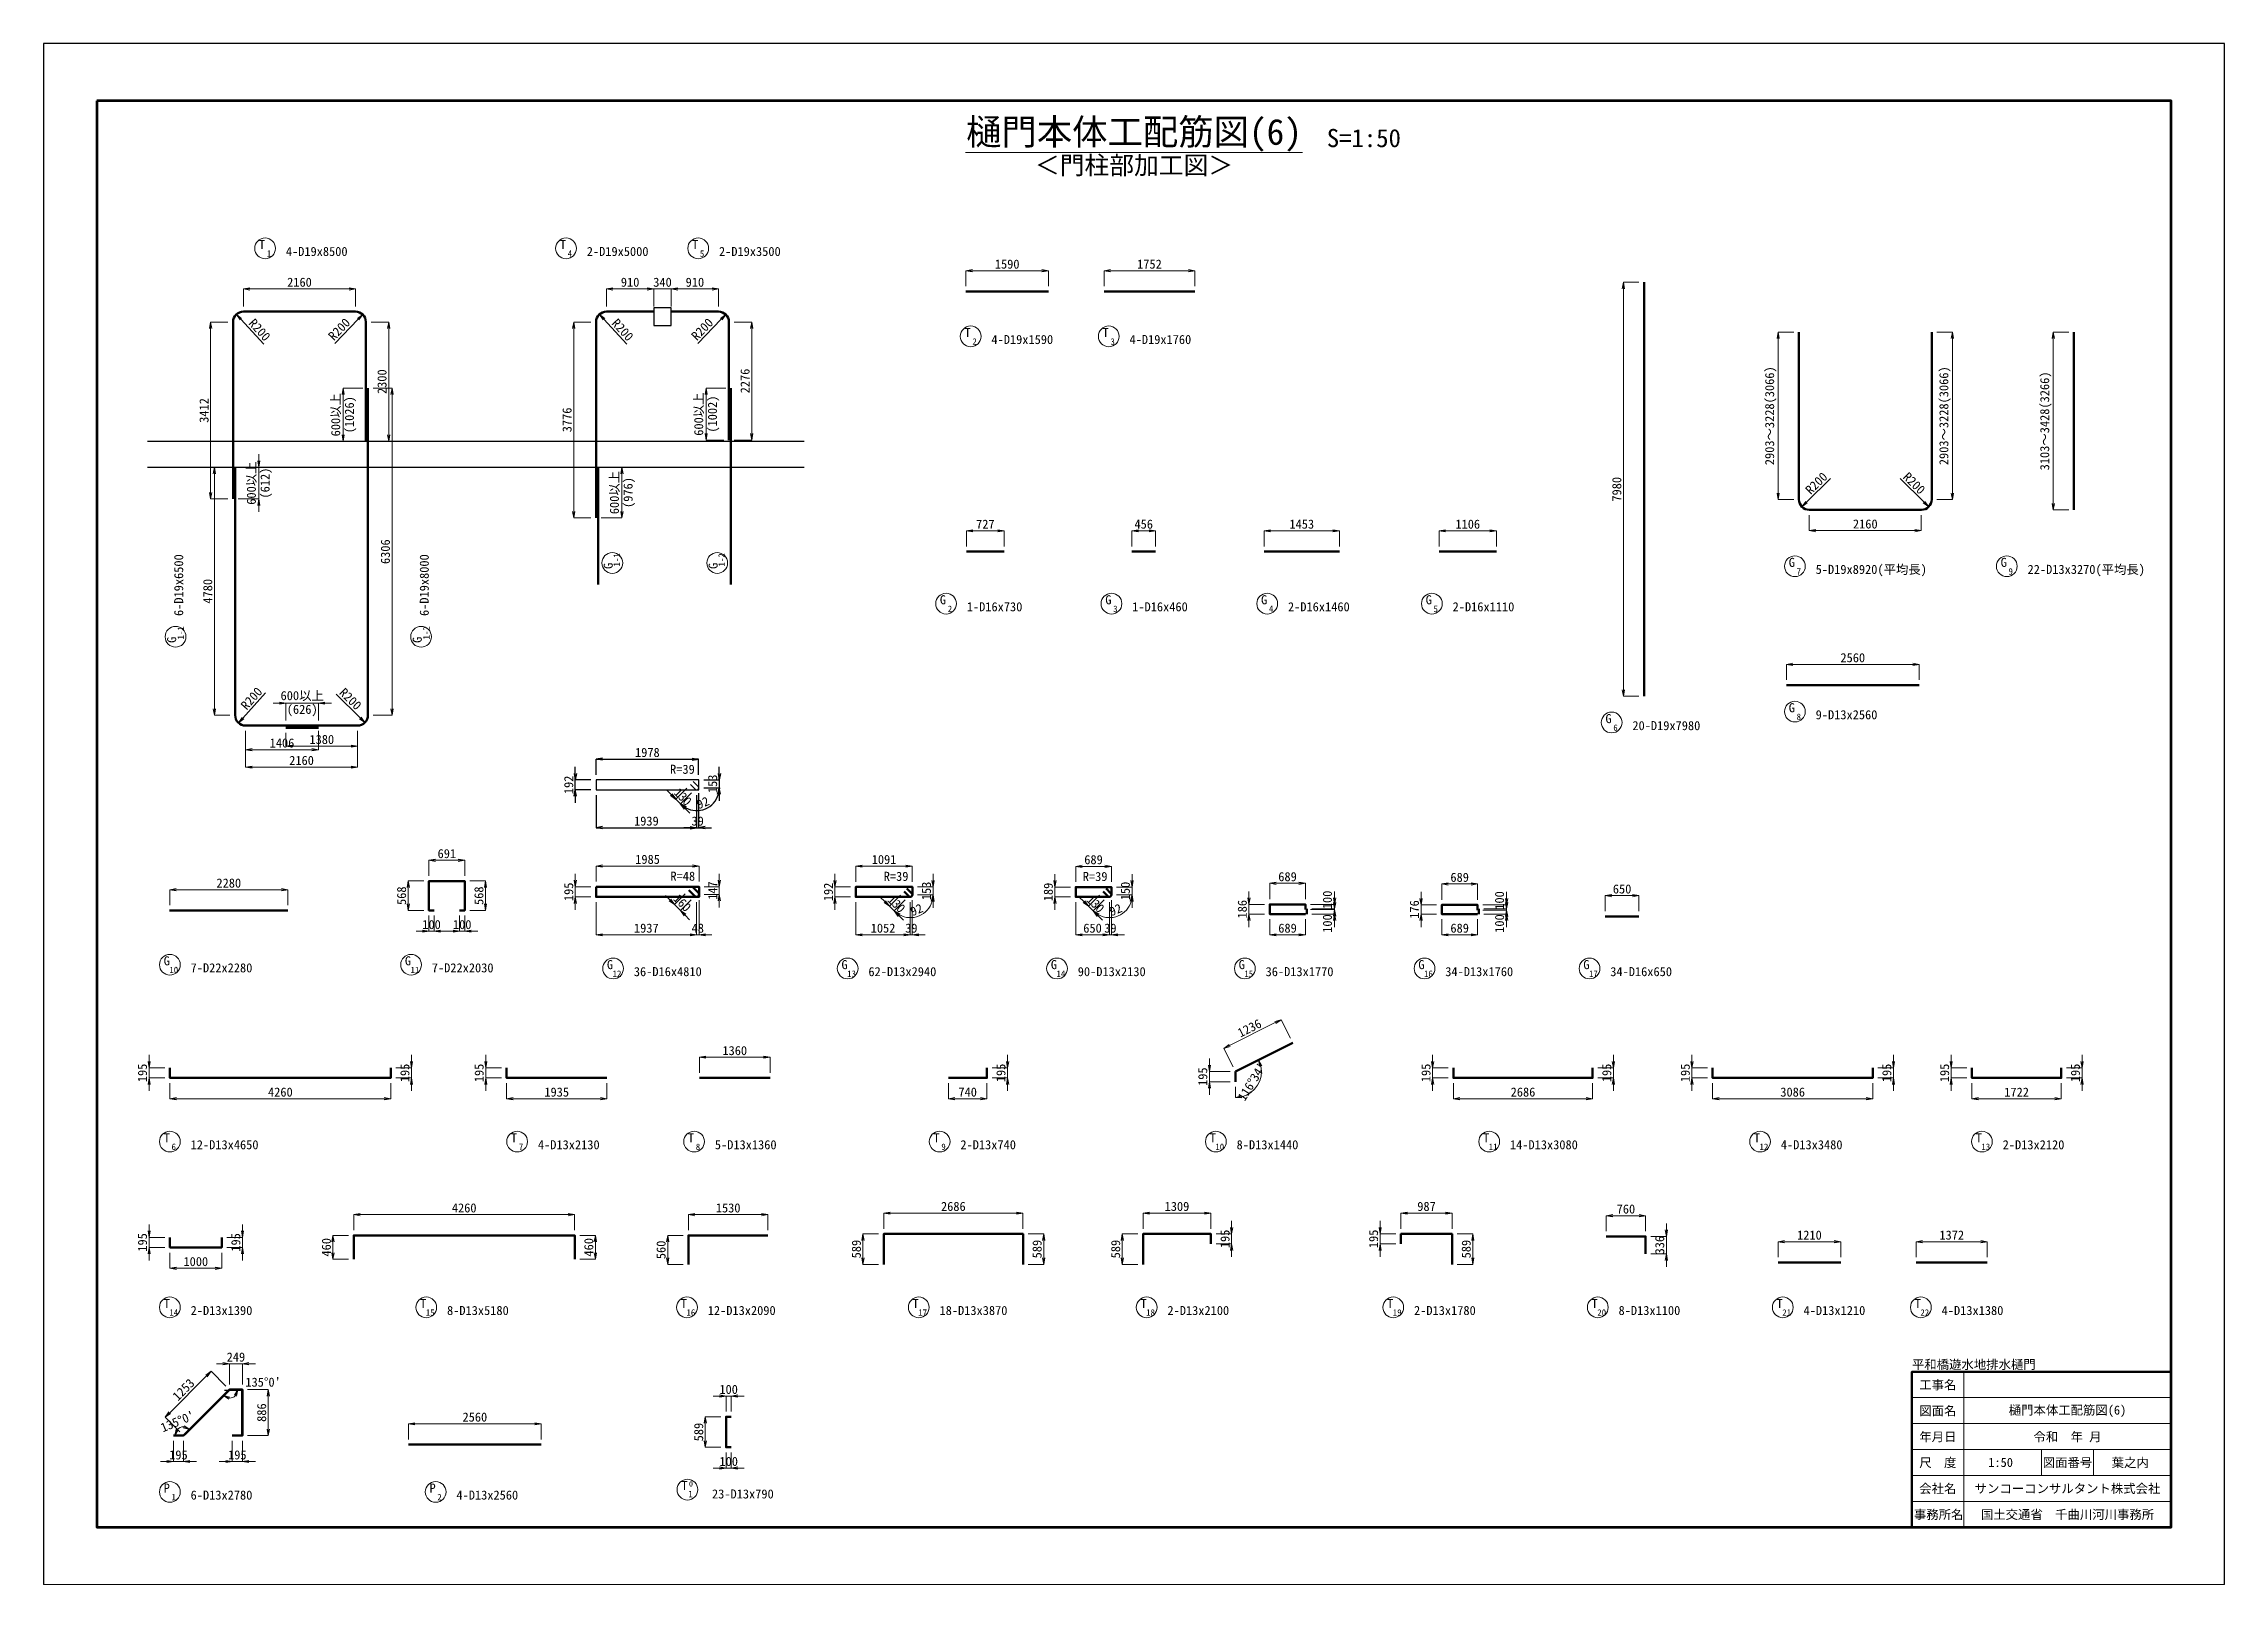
# Paper-space layout '(6)' of a CAD drawing. Header units: millimetres. Extents: x 2034 to 2454, y -52 to 245.
# The model-space entities are those that its viewports show. They can reach past a viewport. Long polylines and large blocks are cut down to what shows.
import ezdxf
from ezdxf.enums import TextEntityAlignment as Align

# ---------------------------------------------------------------- set-up
doc = ezdxf.new("R2010")
doc.units = ezdxf.units.MM
doc.header["$LTSCALE"] = 50
doc.header["$PDSIZE"] = 300
doc.layers.get('Defpoints').update_dxf_attribs({"color": 151})
for name, color, linetype, lineweight in [('D-STR', 1, 'Continuous', 50), ('D-STR-DIM', 7, 'Continuous', 13), ('D-STR-HTXT', 7, 'Continuous', 13), ('D-STR-TXT', 7, 'Continuous', 13), ('D-TTL', 2, 'Continuous', 140), ('D-TTL-FRAM', 2, 'Continuous', 50), ('D-TTL-LINE', 7, 'Continuous', 13), ('D-TTL-TXT', 7, 'Continuous', 13)]:
    doc.layers.add(name, color=color, linetype=linetype, lineweight=lineweight)
doc.styles.add('MS ゴシック', font='MS Gothic.ttf')
doc.styles.add('YOKO_GOTHIC', font='MS Gothic.ttf')
doc.dimstyles.new('DIM-50', dxfattribs={"dimscale": 50, "dimtxt": 3.5, "dimasz": 2.5, "dimexe": 0, "dimexo": 2, "dimgap": 0.8, "dimtad": 1, "dimdec": 0, "dimzin": 1, "dimdsep": 46, "dimtxsty": 'MS ゴシック', "dimblk": 'OPEN', "dimcen": 0.1, "dimclrd": 256, "dimclre": 256, "dimclrt": 256, "dimaunit": 1, "dimadec": 3, "dimazin": 0, "dimtfac": 1, "dimtdec": 0, "dimtix": 1, "dimtmove": 2, "dimatfit": 3, "dimldrblk": 'OPEN', "dimfxl": 1, "dimlwd": -1, "dimlwe": -1, "dimarcsym": 2})

psp = doc.layouts.new('(6)')

msp = doc.modelspace()

# ---------------------------------------------------------------- texts
at = {"layer": 'D-STR-TXT', "style": 'MS ゴシック'}
msp.add_text('＜門柱部加工図＞', height=350, dxfattribs=at).set_placement((400744.53, 9255.82), align=Align.BOTTOM_CENTER)
at = {"layer": 'D-STR-TXT', "color": 4, "style": 'YOKO_GOTHIC'}
for s, height, p in [('T ', 175, (383989.99, 8009.21)), ('T ', 175, (389792.71, 8009.21)), ('T ', 175, (392341.58, 8009.21)), ('1', 125, (384064.99, 7834.21)), ('4', 125, (389867.71, 7834.21)), ('5', 125, (392416.58, 7834.21)), ('T ', 175, (397595.38, 6312.28)), ('T ', 175, (400257.86, 6312.28)), ('2', 125, (397670.38, 6137.28)), ('3', 125, (400332.86, 6137.28)), ('G ', 175, (413488.29, 1880.91)), ('7', 125, (413563.29, 1705.91)), ('G ', 175, (417574.33, 1880.91)), ('9', 125, (417649.33, 1705.91)), ('G ', 175, (397120.17, 1160.01)), ('2', 125, (397195.17, 985.01)), ('G ', 175, (400309.98, 1160.01)), ('3', 125, (400384.98, 985.01)), ('G ', 175, (403313.12, 1160.01)), ('4', 125, (403388.12, 985.01)), ('G ', 175, (406487.38, 1160.01)), ('5', 125, (406562.38, 985.01)), ('G ', 175, (409954.15, -1130.67)), ('6', 125, (410029.15, -1305.67)), ('G ', 175, (382153.8, -5799.92)), ('G ', 175, (386804.66, -5799.92)), ('G ', 175, (390700.2, -5872.81)), ('G ', 175, (395223.11, -5872.81)), ('G ', 175, (399260.04, -5872.81)), ('G ', 175, (409527.6, -5872.81)), ('10', 125, (382228.8, -5974.92)), ('11', 125, (386879.66, -5974.92)), ('12', 125, (390775.2, -6047.81)), ('13', 125, (395298.11, -6047.81)), ('14', 125, (399335.04, -6047.81)), ('17', 125, (409602.6, -6047.81)), ('T ', 175, (409687.65, -12404.86)), ('20', 125, (409762.65, -12579.86)), ('T ', 175, (413254.75, -12404.86)), ('21', 125, (413329.75, -12579.86)), ('T ', 175, (415917.23, -12404.86)), ('22', 125, (415992.23, -12579.86))]:
    msp.add_text(s, height=height, dxfattribs=at).set_placement(p, align=Align.MIDDLE_CENTER)
for s, p in [('4-D19x8500', (384389.99, 7734.21)), ('2-D19x5000', (390192.71, 7734.21)), ('2-D19x3500', (392741.58, 7734.21)), ('4-D19x1590', (397995.38, 6037.28)), ('4-D19x1760', (400657.86, 6037.28)), ('5-D19x8920(平均長)', (413888.29, 1605.91)), ('22-D13x3270(平均長)', (417974.33, 1605.91)), ('1-D16x730', (397520.17, 885.01)), ('1-D16x460', (400709.98, 885.01)), ('2-D16x1460', (403713.12, 885.01)), ('2-D16x1110', (406887.38, 885.01)), ('20-D19x7980', (410354.15, -1405.67)), ('7-D22x2280', (382553.8, -6074.92)), ('7-D22x2030', (387204.66, -6074.92)), ('36-D16x4810', (391100.2, -6147.81)), ('62-D13x2940', (395623.11, -6147.81)), ('90-D13x2130', (399660.04, -6147.81)), ('34-D16x650', (409927.6, -6147.81)), ('8-D13x1100', (410087.65, -12679.86)), ('4-D13x1210', (413654.75, -12679.86)), ('4-D13x1380', (416317.23, -12679.86))]:
    msp.add_text(s, height=175, dxfattribs=at).set_placement(p, align=Align.BOTTOM_LEFT)
for s, p in [('6-D19x6500', (382463.47, 847.02)), ('6-D19x8000', (387198.15, 847.02))]:
    msp.add_text(s, height=175, rotation=90, dxfattribs=at).set_placement(p, align=Align.BOTTOM_LEFT)
at = {"layer": 'D-STR-TXT', "style": 'YOKO_GOTHIC'}
for s, height, p in [('G', 175, (390693.42, 1812.69)), ('1-1', 125, (390831.23, 1928.35)), ('G', 175, (392716.68, 1812.69)), ('1-2', 125, (392854.49, 1928.35))]:
    msp.add_text(s, height=height, rotation=90, dxfattribs=at).set_placement(p, align=Align.CENTER)
at = {"layer": 'D-STR-TXT', "color": 4, "style": 'YOKO_GOTHIC'}
for s, height, p in [('G ', 175, (382188.47, 447.02)), ('1-1', 125, (382363.47, 522.02)), ('G ', 175, (386923.15, 447.02)), ('1-2', 125, (387098.15, 522.02))]:
    msp.add_text(s, height=height, rotation=90, dxfattribs=at).set_placement(p, align=Align.MIDDLE_CENTER)
at = {"layer": 'D-STR-TXT', "style": 'YOKO_GOTHIC'}
for s, height, p in [('G ', 175, (413488.29, -920.91)), ('8', 125, (413563.29, -1095.91)), ('G ', 175, (402881.85, -5872.81)), ('G ', 175, (406346.08, -5872.81)), ('15', 125, (402956.85, -6047.81)), ('16', 125, (406421.08, -6047.81)), ('T ', 175, (382153.8, -9210)), ('T ', 175, (388850.21, -9210)), ('T ', 175, (392262.21, -9210)), ('T ', 175, (396996.59, -9210)), ('T ', 175, (402322.64, -9210)), ('T ', 175, (407593.52, -9210)), ('T ', 175, (412816.1, -9210)), ('T ', 175, (417093.93, -9210)), ('6', 125, (382228.8, -9385)), ('7', 125, (388925.21, -9385)), ('8', 125, (392337.21, -9385)), ('9', 125, (397071.59, -9385)), ('10', 125, (402397.64, -9385)), ('11', 125, (407668.52, -9385)), ('12', 125, (412891.1, -9385)), ('13', 125, (417168.93, -9385)), ('T ', 175, (382153.8, -12404.86)), ('14', 125, (382228.8, -12579.86)), ('T ', 175, (387098, -12404.86)), ('15', 125, (387173, -12579.86)), ('T ', 175, (392125.11, -12404.86)), ('16', 125, (392200.11, -12579.86)), ('T ', 175, (396594.35, -12404.86)), ('17', 125, (396669.35, -12579.86)), ('T ', 175, (400988.88, -12404.86)), ('18', 125, (401063.88, -12579.86)), ('T ', 175, (405743.8, -12404.86)), ('19', 125, (405818.8, -12579.86)), ('P ', 175, (382153.8, -15963.15)), ('P ', 175, (387279.58, -15963.15)), ('1', 125, (382228.8, -16138.15)), ('2', 125, (387354.58, -16138.15))]:
    msp.add_text(s, height=height, dxfattribs=at).set_placement(p, align=Align.MIDDLE_CENTER)
for s, p in [('9-D13x2560', (413888.29, -1195.91)), ('R=48', (391805.98, -4308.01)), ('R=39', (395918.98, -4311.01)), ('R=39', (399757.15, -4314.01)), ('36-D13x1770', (403281.85, -6147.81)), ('34-D13x1760', (406746.08, -6147.81)), ('12-D13x4650', (382553.8, -9485)), ('4-D13x2130', (389250.21, -9485)), ('5-D13x1360', (392662.21, -9485)), ('2-D13x740', (397396.59, -9485)), ('8-D13x1440', (402722.64, -9485)), ('14-D13x3080', (407993.52, -9485)), ('4-D13x3480', (413216.1, -9485)), ('2-D13x2120', (417493.93, -9485)), ('2-D13x1390', (382553.8, -12679.86)), ('8-D13x5180', (387498, -12679.86)), ('12-D13x2090', (392525.11, -12679.86)), ('18-D13x3870', (396994.35, -12679.86)), ('2-D13x2100', (401388.88, -12679.86)), ('2-D13x1780', (406143.8, -12679.86)), ('6-D13x2780', (382553.8, -16238.15)), ('4-D13x2560', (387679.58, -16238.15))]:
    msp.add_text(s, height=175, dxfattribs=at).set_placement(p, align=Align.BOTTOM_LEFT)
for s, height, p in [('T', 175, (392077.33, -16001.9)), ('0', 100, (392201.72, -15933.4)), ('1', 125, (392192.99, -16139.71))]:
    msp.add_text(s, height=height, dxfattribs=at).set_placement(p, align=Align.CENTER)
msp.add_text('23-D13x790', height=175, dxfattribs=at).set_placement((392607.09, -16163.59))
at = {"layer": 'D-TTL-TXT', "style": 'MS ゴシック'}
for s, height, p in [('樋門本体工配筋図(6)', 500, (400744.53, 9780)), ('S=1:50', 350, (405176.86, 9780))]:
    msp.add_text(s, height=height, dxfattribs=at).set_placement(p, align=Align.BOTTOM_CENTER)
msp.add_text('平和橋遊水地排水樋門', height=175, dxfattribs=at).set_placement((415744.53, -13720), align=Align.BOTTOM_LEFT)
for s, p in [('工事名', (416244.53, -13970)), ('図面名', (416244.53, -14470)), ('樋門本体工配筋図(6)', (418744.53, -14470)), ('年月日', (416244.53, -14970)), ('令和  年 月', (418744.53, -14970)), ('尺\u3000度', (416244.53, -15470)), ('1:50', (417454.43, -15470)), ('図面番号', (418744.53, -15470)), ('葉之内', (419954.43, -15470)), ('会社名', (416244.53, -15970)), ('サンコーコンサルタント株式会社', (418744.53, -15970)), ('事務所名', (416260.6, -16470)), ('国土交通省\u3000千曲川河川事務所', (418744.53, -16470))]:
    msp.add_text(s, height=175, dxfattribs=at).set_placement(p, align=Align.MIDDLE)
at = {"layer": 'Defpoints', "style": 'YOKO_GOTHIC'}
msp.add_text('R=39', height=175, dxfattribs=at).set_placement((391798.98, -2247.43), align=Align.BOTTOM_LEFT)

# ---------------------------------------------------------------- blocks, each defined once
blk = doc.blocks.new('_Open')
at = {"color": 0, "linetype": 'ByBlock', "lineweight": -2}
for p, q in [((-1, 0.17), (0, 0)), ((-1, -0.17), (0, 0)), ((0, 0), (-1, 0))]:
    blk.add_line(p, q, dxfattribs=at)
blk = doc.blocks.new('*D1028')
at = {"layer": 'D-STR-DIM', "transparency": 16777216}
for p, q in [((383652, -14066), (384052, -14066)), ((384052, -14191), (384052, -14827)), ((383652, -14952), (384052, -14952))]:
    blk.add_line(p, q, dxfattribs=at)
at = {"layer": 'Defpoints', "color": 0, "transparency": 16777216}
for p in [(383552, -14066), (383552, -14952), (384052, -14952)]:
    blk.add_point(p, dxfattribs=at)
at = {"layer": 'D-STR-DIM', "transparency": 16777216, "xscale": 125, "yscale": 125, "zscale": 125}
for p, rotation in [((384052, -14066), 90), ((384052, -14952), 270)]:
    blk.add_blockref('_Open', p, dxfattribs=dict(at, rotation=rotation))
at = {"layer": 'D-STR-DIM', "transparency": 16777216, "insert": (383924, -14509), "char_height": 175, "attachment_point": 5, "rotation": 90, "style": 'MS ゴシック'}
blk.add_mtext('886', dxfattribs=at)
blk = doc.blocks.new('*D1029')
at = {"layer": 'D-STR-DIM', "transparency": 16777216}
for p, q in [((383357, -15052), (383357, -15452)), ((383552, -15052), (383552, -15452)), ((383232, -15452), (383107, -15452)), ((383552, -15452), (383357, -15452)), ((383677, -15452), (383802, -15452))]:
    blk.add_line(p, q, dxfattribs=at)
at = {"layer": 'Defpoints', "color": 0, "transparency": 16777216}
for p in [(383357, -14952), (383552, -14952), (383357, -15452)]:
    blk.add_point(p, dxfattribs=at)
at = {"layer": 'D-STR-DIM', "transparency": 16777216, "xscale": 125, "yscale": 125, "zscale": 125}
blk.add_blockref('_Open', (383357, -15452), dxfattribs=at)
at = {"layer": 'D-STR-DIM', "transparency": 16777216, "xscale": 125, "yscale": 125, "zscale": 125, "rotation": 180}
blk.add_blockref('_Open', (383552, -15452), dxfattribs=at)
at = {"layer": 'D-STR-DIM', "transparency": 16777216, "insert": (383454, -15325), "char_height": 175, "attachment_point": 5, "style": 'MS ゴシック'}
blk.add_mtext('195', dxfattribs=at)
blk = doc.blocks.new('*D1030')
at = {"layer": 'D-STR-DIM', "transparency": 16777216}
for p, q in [((383177, -13566), (383052, -13566)), ((383302, -13966), (383302, -13566)), ((383552, -13566), (383302, -13566)), ((383552, -13966), (383552, -13566)), ((383677, -13566), (383802, -13566))]:
    blk.add_line(p, q, dxfattribs=at)
at = {"layer": 'Defpoints', "color": 0, "transparency": 16777216}
for p in [(383302, -13566), (383302, -14066), (383552, -14066)]:
    blk.add_point(p, dxfattribs=at)
at = {"layer": 'D-STR-DIM', "transparency": 16777216, "xscale": 125, "yscale": 125, "zscale": 125}
blk.add_blockref('_Open', (383302, -13566), dxfattribs=at)
at = {"layer": 'D-STR-DIM', "transparency": 16777216, "xscale": 125, "yscale": 125, "zscale": 125, "rotation": 180}
blk.add_blockref('_Open', (383552, -13566), dxfattribs=at)
at = {"layer": 'D-STR-DIM', "transparency": 16777216, "insert": (383427, -13439), "char_height": 175, "attachment_point": 5, "style": 'MS ゴシック'}
blk.add_mtext('249', dxfattribs=at)
blk = doc.blocks.new('*D1031')
at = {"layer": 'D-STR-DIM', "transparency": 16777216}
for p, q in [((382221, -15052), (382221, -15452)), ((382416, -15052), (382416, -15452)), ((382096, -15452), (381971, -15452)), ((382416, -15452), (382221, -15452)), ((382541, -15452), (382666, -15452))]:
    blk.add_line(p, q, dxfattribs=at)
at = {"layer": 'Defpoints', "color": 0, "transparency": 16777216}
for p in [(382221, -14952), (382416, -14952), (382221, -15452)]:
    blk.add_point(p, dxfattribs=at)
at = {"layer": 'D-STR-DIM', "transparency": 16777216, "xscale": 125, "yscale": 125, "zscale": 125}
blk.add_blockref('_Open', (382221, -15452), dxfattribs=at)
at = {"layer": 'D-STR-DIM', "transparency": 16777216, "xscale": 125, "yscale": 125, "zscale": 125, "rotation": 180}
blk.add_blockref('_Open', (382416, -15452), dxfattribs=at)
at = {"layer": 'D-STR-DIM', "transparency": 16777216, "insert": (382319, -15325), "char_height": 175, "attachment_point": 5, "style": 'MS ゴシック'}
blk.add_mtext('195', dxfattribs=at)
blk = doc.blocks.new('*D1032')
at = {"layer": 'D-STR-DIM', "transparency": 16777216}
for p, q in [((382860, -13801), (382151, -14510)), ((383232, -13996), (382949, -13713)), ((382346, -14882), (382063, -14599))]:
    blk.add_line(p, q, dxfattribs=at)
at = {"layer": 'Defpoints', "color": 0, "transparency": 16777216}
for p in [(383302, -14066), (382063, -14599), (382416, -14952)]:
    blk.add_point(p, dxfattribs=at)
at = {"layer": 'D-STR-DIM', "transparency": 16777216, "xscale": 125, "yscale": 125, "zscale": 125}
for p, rotation in [((382949, -13713), 44.99999999934597), ((382063, -14599), 224.9999999993459)]:
    blk.add_blockref('_Open', p, dxfattribs=dict(at, rotation=rotation))
at = {"layer": 'D-STR-DIM', "transparency": 16777216, "insert": (382416, -14066), "char_height": 175, "attachment_point": 5, "rotation": 45, "style": 'MS ゴシック'}
blk.add_mtext('1253', dxfattribs=at)
blk = doc.blocks.new('*D1033')
at = {"layer": 'D-STR-DIM', "transparency": 16777216}
for p, q in [((383573, 6814), (383573, 7152)), ((383698, 7152), (385608, 7152)), ((385733, 6814), (385733, 7152))]:
    blk.add_line(p, q, dxfattribs=at)
at = {"layer": 'Defpoints', "color": 0, "transparency": 16777216}
for p in [(385733, 7152), (383573, 6714), (385733, 6714)]:
    blk.add_point(p, dxfattribs=at)
at = {"layer": 'D-STR-DIM', "transparency": 16777216, "xscale": 125, "yscale": 125, "zscale": 125, "rotation": 180}
blk.add_blockref('_Open', (383573, 7152), dxfattribs=at)
at = {"layer": 'D-STR-DIM', "transparency": 16777216, "xscale": 125, "yscale": 125, "zscale": 125}
blk.add_blockref('_Open', (385733, 7152), dxfattribs=at)
at = {"layer": 'D-STR-DIM', "transparency": 16777216, "insert": (384653, 7280), "char_height": 175, "attachment_point": 5, "style": 'MS ゴシック'}
blk.add_mtext('2160', dxfattribs=at)
blk = doc.blocks.new('*D1034')
at = {"layer": 'D-STR-DIM', "transparency": 16777216}
for p, q in [((383273, 6514), (382940, 6514)), ((382940, 6389), (382940, 3228)), ((383273, 3103), (382940, 3103))]:
    blk.add_line(p, q, dxfattribs=at)
at = {"layer": 'Defpoints', "color": 0, "transparency": 16777216}
for p in [(383373, 6514), (382940, 3103), (383373, 3103)]:
    blk.add_point(p, dxfattribs=at)
at = {"layer": 'D-STR-DIM', "transparency": 16777216, "xscale": 125, "yscale": 125, "zscale": 125}
for p, rotation in [((382940, 6514), 90), ((382940, 3103), 270)]:
    blk.add_blockref('_Open', p, dxfattribs=dict(at, rotation=rotation))
at = {"layer": 'D-STR-DIM', "transparency": 16777216, "insert": (382813, 4809), "char_height": 175, "attachment_point": 5, "rotation": 90, "style": 'MS ゴシック'}
blk.add_mtext('3412', dxfattribs=at)
blk = doc.blocks.new('*D1035')
at = {"layer": 'D-STR-DIM', "transparency": 16777216}
for p, q in [((383870, 3839), (383870, 3964)), ((383513, 3714), (383870, 3714)), ((383870, 3714), (383870, 3103)), ((383473, 3103), (383870, 3103)), ((383870, 2978), (383870, 2853))]:
    blk.add_line(p, q, dxfattribs=at)
at = {"layer": 'Defpoints', "color": 0, "transparency": 16777216}
for p in [(383413, 3714), (383373, 3103), (383870, 3103)]:
    blk.add_point(p, dxfattribs=at)
at = {"layer": 'D-STR-DIM', "transparency": 16777216, "xscale": 125, "yscale": 125, "zscale": 125}
for p, rotation in [((383870, 3714), 270), ((383870, 3103), 90)]:
    blk.add_blockref('_Open', p, dxfattribs=dict(at, rotation=rotation))
at = {"layer": 'D-STR-DIM', "transparency": 16777216, "char_height": 175, "attachment_point": 5, "rotation": 90, "style": 'MS ゴシック'}
for s, insert in [('600以上', (383734, 3409)), ('(612)', (384012, 3409))]:
    blk.add_mtext(s, dxfattribs=dict(at, insert=insert))
blk = doc.blocks.new('*D1036')
at = {"layer": 'D-STR-DIM', "transparency": 16777216}
for p, q in [((383313, 3714), (383013, 3714)), ((383013, 3589), (383013, -941)), ((383313, -1066), (383013, -1066))]:
    blk.add_line(p, q, dxfattribs=at)
at = {"layer": 'Defpoints', "color": 0, "transparency": 16777216}
for p in [(383413, 3714), (383013, -1066), (383413, -1066)]:
    blk.add_point(p, dxfattribs=at)
at = {"layer": 'D-STR-DIM', "transparency": 16777216, "xscale": 125, "yscale": 125, "zscale": 125}
for p, rotation in [((383013, 3714), 90), ((383013, -1066), 270)]:
    blk.add_blockref('_Open', p, dxfattribs=dict(at, rotation=rotation))
at = {"layer": 'D-STR-DIM', "transparency": 16777216, "insert": (382885, 1324), "char_height": 175, "attachment_point": 5, "rotation": 90, "style": 'MS ゴシック'}
blk.add_mtext('4780', dxfattribs=at)
blk = doc.blocks.new('*D1037')
at = {"layer": 'D-STR-DIM', "transparency": 16777216}
for p, q in [((383613, -1366), (383613, -1730)), ((385019, -1366), (385019, -1730)), ((383738, -1730), (384894, -1730))]:
    blk.add_line(p, q, dxfattribs=at)
at = {"layer": 'Defpoints', "color": 0, "transparency": 16777216}
for p in [(383613, -1266), (385019, -1266), (385019, -1730)]:
    blk.add_point(p, dxfattribs=at)
at = {"layer": 'D-STR-DIM', "transparency": 16777216, "xscale": 125, "yscale": 125, "zscale": 125, "rotation": 180}
blk.add_blockref('_Open', (383613, -1730), dxfattribs=at)
at = {"layer": 'D-STR-DIM', "transparency": 16777216, "xscale": 125, "yscale": 125, "zscale": 125}
blk.add_blockref('_Open', (385019, -1730), dxfattribs=at)
at = {"layer": 'D-STR-DIM', "transparency": 16777216, "insert": (384316, -1602), "char_height": 175, "attachment_point": 5, "style": 'MS ゴシック'}
blk.add_mtext('1406', dxfattribs=at)
blk = doc.blocks.new('*D1038')
at = {"layer": 'D-STR-DIM', "transparency": 16777216}
for p, q in [((384268, -833), (384143, -833)), ((384393, -1166), (384393, -833)), ((384393, -833), (385019, -833)), ((385019, -1166), (385019, -833)), ((385144, -833), (385269, -833))]:
    blk.add_line(p, q, dxfattribs=at)
at = {"layer": 'Defpoints', "color": 0, "transparency": 16777216}
for p in [(385019, -833), (384393, -1266), (385019, -1266)]:
    blk.add_point(p, dxfattribs=at)
at = {"layer": 'D-STR-DIM', "transparency": 16777216, "xscale": 125, "yscale": 125, "zscale": 125}
blk.add_blockref('_Open', (384393, -833), dxfattribs=at)
at = {"layer": 'D-STR-DIM', "transparency": 16777216, "xscale": 125, "yscale": 125, "zscale": 125, "rotation": 180}
blk.add_blockref('_Open', (385019, -833), dxfattribs=at)
at = {"layer": 'D-STR-DIM', "transparency": 16777216, "char_height": 175, "attachment_point": 5, "style": 'MS ゴシック'}
for s, insert in [('600以上', (384706, -697)), ('(626)', (384706, -975))]:
    blk.add_mtext(s, dxfattribs=dict(at, insert=insert))
blk = doc.blocks.new('*D1039')
at = {"layer": 'D-STR-DIM', "transparency": 16777216}
for p, q in [((384393, -1406), (384393, -1662)), ((384518, -1662), (385648, -1662)), ((385773, -1366), (385773, -1662))]:
    blk.add_line(p, q, dxfattribs=at)
at = {"layer": 'Defpoints', "color": 0, "transparency": 16777216}
for p in [(384393, -1306), (385773, -1266), (385773, -1662)]:
    blk.add_point(p, dxfattribs=at)
at = {"layer": 'D-STR-DIM', "transparency": 16777216, "xscale": 125, "yscale": 125, "zscale": 125, "rotation": 180}
blk.add_blockref('_Open', (384393, -1662), dxfattribs=at)
at = {"layer": 'D-STR-DIM', "transparency": 16777216, "xscale": 125, "yscale": 125, "zscale": 125}
blk.add_blockref('_Open', (385773, -1662), dxfattribs=at)
at = {"layer": 'D-STR-DIM', "transparency": 16777216, "insert": (385083, -1534), "char_height": 175, "attachment_point": 5, "style": 'MS ゴシック'}
blk.add_mtext('1380', dxfattribs=at)
blk = doc.blocks.new('*D1040')
at = {"layer": 'D-STR-DIM', "transparency": 16777216}
for p, q in [((386033, 6514), (386373, 6514)), ((386373, 6389), (386373, 4339)), ((386033, 4214), (386373, 4214))]:
    blk.add_line(p, q, dxfattribs=at)
at = {"layer": 'Defpoints', "color": 0, "transparency": 16777216}
for p in [(385933, 6514), (385933, 4214), (386373, 4214)]:
    blk.add_point(p, dxfattribs=at)
at = {"layer": 'D-STR-DIM', "transparency": 16777216, "xscale": 125, "yscale": 125, "zscale": 125}
for p, rotation in [((386373, 6514), 90), ((386373, 4214), 270)]:
    blk.add_blockref('_Open', p, dxfattribs=dict(at, rotation=rotation))
at = {"layer": 'D-STR-DIM', "transparency": 16777216, "insert": (386245, 5364), "char_height": 175, "attachment_point": 5, "rotation": 90, "style": 'MS ゴシック'}
blk.add_mtext('2300', dxfattribs=at)
blk = doc.blocks.new('*D1041')
at = {"layer": 'D-STR-DIM', "transparency": 16777216}
for p, q in [((385873, 5240), (385496, 5240)), ((385496, 5115), (385496, 4339)), ((385833, 4214), (385496, 4214))]:
    blk.add_line(p, q, dxfattribs=at)
at = {"layer": 'Defpoints', "color": 0, "transparency": 16777216}
for p in [(385973, 5240), (385496, 4214), (385933, 4214)]:
    blk.add_point(p, dxfattribs=at)
at = {"layer": 'D-STR-DIM', "transparency": 16777216, "xscale": 125, "yscale": 125, "zscale": 125}
for p, rotation in [((385496, 5240), 90), ((385496, 4214), 270)]:
    blk.add_blockref('_Open', p, dxfattribs=dict(at, rotation=rotation))
at = {"layer": 'D-STR-DIM', "transparency": 16777216, "char_height": 175, "attachment_point": 5, "rotation": 90, "style": 'MS ゴシック'}
for s, insert in [('600以上', (385360, 4727)), ('(1026)', (385638, 4727))]:
    blk.add_mtext(s, dxfattribs=dict(at, insert=insert))
blk = doc.blocks.new('*D1042')
at = {"layer": 'D-STR-DIM', "transparency": 16777216}
for p, q in [((386073, 5240), (386438, 5240)), ((386438, 5115), (386438, -941)), ((386073, -1066), (386438, -1066))]:
    blk.add_line(p, q, dxfattribs=at)
at = {"layer": 'Defpoints', "color": 0, "transparency": 16777216}
for p in [(385973, 5240), (385973, -1066), (386438, -1066)]:
    blk.add_point(p, dxfattribs=at)
at = {"layer": 'D-STR-DIM', "transparency": 16777216, "xscale": 125, "yscale": 125, "zscale": 125}
for p, rotation in [((386438, 5240), 90), ((386438, -1066), 270)]:
    blk.add_blockref('_Open', p, dxfattribs=dict(at, rotation=rotation))
at = {"layer": 'D-STR-DIM', "transparency": 16777216, "insert": (386310, 2087), "char_height": 175, "attachment_point": 5, "rotation": 90, "style": 'MS ゴシック'}
blk.add_mtext('6306', dxfattribs=at)
blk = doc.blocks.new('*D1043')
at = {"layer": 'D-STR-DIM', "transparency": 16777216}
for p, q in [((383613, -1366), (383613, -2066)), ((385773, -1366), (385773, -2066)), ((383738, -2066), (385648, -2066))]:
    blk.add_line(p, q, dxfattribs=at)
at = {"layer": 'Defpoints', "color": 0, "transparency": 16777216}
for p in [(383613, -1266), (385773, -1266), (385773, -2066)]:
    blk.add_point(p, dxfattribs=at)
at = {"layer": 'D-STR-DIM', "transparency": 16777216, "xscale": 125, "yscale": 125, "zscale": 125, "rotation": 180}
blk.add_blockref('_Open', (383613, -2066), dxfattribs=at)
at = {"layer": 'D-STR-DIM', "transparency": 16777216, "xscale": 125, "yscale": 125, "zscale": 125}
blk.add_blockref('_Open', (385773, -2066), dxfattribs=at)
at = {"layer": 'D-STR-DIM', "transparency": 16777216, "insert": (384693, -1938), "char_height": 175, "attachment_point": 5, "style": 'MS ゴシック'}
blk.add_mtext('2160', dxfattribs=at)
blk = doc.blocks.new('*D1105')
at = {"layer": 'D-STR-DIM', "transparency": 16777216}
blk.add_line((383995, -636), (383563, -1122), dxfattribs=at)
at = {"layer": 'Defpoints', "color": 0, "transparency": 16777216}
for p in [(383480, -1215), (383613, -1066)]:
    blk.add_point(p, dxfattribs=at)
at = {"layer": 'D-STR-DIM', "transparency": 16777216, "xscale": 125, "yscale": 125, "zscale": 125, "rotation": 228.3408557393566}
blk.add_blockref('_Open', (383480, -1215), dxfattribs=at)
at = {"layer": 'D-STR-DIM', "transparency": 16777216, "insert": (383729, -743), "char_height": 175, "attachment_point": 5, "rotation": 48.3409, "style": 'MS ゴシック'}
blk.add_mtext('R200', dxfattribs=at)
blk = doc.blocks.new('*D1106')
at = {"layer": 'D-STR-DIM', "transparency": 16777216}
blk.add_line((385362, -662), (385826, -1118), dxfattribs=at)
at = {"layer": 'Defpoints', "color": 0, "transparency": 16777216}
for p in [(385773, -1066), (385915, -1206)]:
    blk.add_point(p, dxfattribs=at)
at = {"layer": 'D-STR-DIM', "transparency": 16777216, "xscale": 125, "yscale": 125, "zscale": 125, "rotation": 315.5138902802607}
blk.add_blockref('_Open', (385915, -1206), dxfattribs=at)
at = {"layer": 'D-STR-DIM', "transparency": 16777216, "insert": (385636, -752), "char_height": 175, "attachment_point": 5, "rotation": 315.5139, "style": 'MS ゴシック'}
blk.add_mtext('R200', dxfattribs=at)
blk = doc.blocks.new('*D1115')
at = {"layer": 'D-STR-DIM', "transparency": 16777216}
for p, q in [((402587, -7432), (403469, -6991)), ((403759, -7293), (403580, -6935)), ((402654, -7846), (402475, -7488))]:
    blk.add_line(p, q, dxfattribs=at)
at = {"layer": 'Defpoints', "color": 0, "transparency": 16777216}
for p in [(403580, -6935), (403804, -7382), (402699, -7935)]:
    blk.add_point(p, dxfattribs=at)
at = {"layer": 'D-STR-DIM', "transparency": 16777216, "xscale": 125, "yscale": 125, "zscale": 125}
for p, rotation in [((403580, -6935), 26.57000108200025), ((402475, -7488), 206.5700010820003)]:
    blk.add_blockref('_Open', p, dxfattribs=dict(at, rotation=rotation))
at = {"layer": 'D-STR-DIM', "transparency": 16777216, "insert": (402971, -7098), "char_height": 175, "attachment_point": 5, "rotation": 26.57, "style": 'MS ゴシック'}
blk.add_mtext('1236', dxfattribs=at)
blk = doc.blocks.new('*D1116')
at = {"layer": 'D-STR-DIM', "transparency": 16777216}
for p, q in [((413324, -385), (413324, -85)), ((413449, -85), (415759, -85)), ((415884, -385), (415884, -85))]:
    blk.add_line(p, q, dxfattribs=at)
at = {"layer": 'Defpoints', "color": 0, "transparency": 16777216}
for p in [(415884, -85), (413324, -485), (415884, -485)]:
    blk.add_point(p, dxfattribs=at)
at = {"layer": 'D-STR-DIM', "transparency": 16777216, "xscale": 125, "yscale": 125, "zscale": 125, "rotation": 180}
blk.add_blockref('_Open', (413324, -85), dxfattribs=at)
at = {"layer": 'D-STR-DIM', "transparency": 16777216, "xscale": 125, "yscale": 125, "zscale": 125}
blk.add_blockref('_Open', (415884, -85), dxfattribs=at)
at = {"layer": 'D-STR-DIM', "transparency": 16777216, "insert": (414604, 42), "char_height": 175, "attachment_point": 5, "style": 'MS ゴシック'}
blk.add_mtext('2560', dxfattribs=at)
blk = doc.blocks.new('*D1117')
at = {"layer": 'D-STR-DIM', "transparency": 16777216}
for p, q in [((418770, 6321), (418470, 6321)), ((418470, 3018), (418470, 6196)), ((418770, 2893), (418470, 2893))]:
    blk.add_line(p, q, dxfattribs=at)
at = {"layer": 'Defpoints', "color": 0, "transparency": 16777216}
for p in [(418470, 6321), (418870, 6321), (418870, 2893)]:
    blk.add_point(p, dxfattribs=at)
at = {"layer": 'D-STR-DIM', "transparency": 16777216, "xscale": 125, "yscale": 125, "zscale": 125}
for p, rotation in [((418470, 6321), 90), ((418470, 2893), 270)]:
    blk.add_blockref('_Open', p, dxfattribs=dict(at, rotation=rotation))
at = {"layer": 'D-STR-DIM', "transparency": 16777216, "insert": (418327, 4607), "char_height": 175, "attachment_point": 5, "rotation": 90, "style": 'MS ゴシック'}
blk.add_mtext('{\\C7;3103～}3428(3266)', dxfattribs=at)
blk = doc.blocks.new('*D1118')
at = {"layer": 'D-STR-DIM', "transparency": 16777216}
for p, q in [((382150, -4729), (382150, -4429)), ((382275, -4429), (384305, -4429)), ((384430, -4729), (384430, -4429))]:
    blk.add_line(p, q, dxfattribs=at)
at = {"layer": 'Defpoints', "color": 0, "transparency": 16777216}
for p in [(384430, -4429), (382150, -4829), (384430, -4829)]:
    blk.add_point(p, dxfattribs=at)
at = {"layer": 'D-STR-DIM', "transparency": 16777216, "xscale": 125, "yscale": 125, "zscale": 125, "rotation": 180}
blk.add_blockref('_Open', (382150, -4429), dxfattribs=at)
at = {"layer": 'D-STR-DIM', "transparency": 16777216, "xscale": 125, "yscale": 125, "zscale": 125}
blk.add_blockref('_Open', (384430, -4429), dxfattribs=at)
at = {"layer": 'D-STR-DIM', "transparency": 16777216, "insert": (383290, -4302), "char_height": 175, "attachment_point": 5, "style": 'MS ゴシック'}
blk.add_mtext('2280', dxfattribs=at)
blk = doc.blocks.new('*D1119')
at = {"layer": 'D-STR-DIM', "transparency": 16777216}
for p, q in [((409831, -4843), (409831, -4543)), ((409956, -4543), (410356, -4543)), ((410481, -4843), (410481, -4543))]:
    blk.add_line(p, q, dxfattribs=at)
at = {"layer": 'Defpoints', "color": 0, "transparency": 16777216}
for p in [(410481, -4543), (409831, -4943), (410481, -4943)]:
    blk.add_point(p, dxfattribs=at)
at = {"layer": 'D-STR-DIM', "transparency": 16777216, "xscale": 125, "yscale": 125, "zscale": 125, "rotation": 180}
blk.add_blockref('_Open', (409831, -4543), dxfattribs=at)
at = {"layer": 'D-STR-DIM', "transparency": 16777216, "xscale": 125, "yscale": 125, "zscale": 125}
blk.add_blockref('_Open', (410481, -4543), dxfattribs=at)
at = {"layer": 'D-STR-DIM', "transparency": 16777216, "insert": (410156, -4416), "char_height": 175, "attachment_point": 5, "style": 'MS ゴシック'}
blk.add_mtext('650', dxfattribs=at)
blk = doc.blocks.new('*D1120')
at = {"layer": 'D-STR-DIM', "transparency": 16777216}
for p, q in [((388246, -7738), (388246, -7613)), ((388546, -7863), (388246, -7863)), ((388246, -7863), (388246, -8058)), ((388546, -8058), (388246, -8058)), ((388246, -8183), (388246, -8308))]:
    blk.add_line(p, q, dxfattribs=at)
at = {"layer": 'Defpoints', "color": 0, "transparency": 16777216}
for p in [(388646, -7863), (388246, -8058), (388646, -8058)]:
    blk.add_point(p, dxfattribs=at)
at = {"layer": 'D-STR-DIM', "transparency": 16777216, "xscale": 125, "yscale": 125, "zscale": 125}
for p, rotation in [((388246, -7863), 270), ((388246, -8058), 90)]:
    blk.add_blockref('_Open', p, dxfattribs=dict(at, rotation=rotation))
at = {"layer": 'D-STR-DIM', "transparency": 16777216, "insert": (388118, -7961), "char_height": 175, "attachment_point": 5, "rotation": 90, "style": 'MS ゴシック'}
blk.add_mtext('195', dxfattribs=at)
blk = doc.blocks.new('*D1121')
at = {"layer": 'D-STR-DIM', "transparency": 16777216}
for p, q in [((392366, -7958), (392366, -7658)), ((392491, -7658), (393601, -7658)), ((393726, -7958), (393726, -7658))]:
    blk.add_line(p, q, dxfattribs=at)
at = {"layer": 'Defpoints', "color": 0, "transparency": 16777216}
for p in [(393726, -7658), (392366, -8058), (393726, -8058)]:
    blk.add_point(p, dxfattribs=at)
at = {"layer": 'D-STR-DIM', "transparency": 16777216, "xscale": 125, "yscale": 125, "zscale": 125, "rotation": 180}
blk.add_blockref('_Open', (392366, -7658), dxfattribs=at)
at = {"layer": 'D-STR-DIM', "transparency": 16777216, "xscale": 125, "yscale": 125, "zscale": 125}
blk.add_blockref('_Open', (393726, -7658), dxfattribs=at)
at = {"layer": 'D-STR-DIM', "transparency": 16777216, "insert": (393046, -7531), "char_height": 175, "attachment_point": 5, "style": 'MS ゴシック'}
blk.add_mtext('1360', dxfattribs=at)
blk = doc.blocks.new('*D1122')
at = {"layer": 'D-STR-DIM', "transparency": 16777216}
for p, q in [((397167, -8158), (397167, -8458)), ((397907, -8158), (397907, -8458)), ((397292, -8458), (397782, -8458))]:
    blk.add_line(p, q, dxfattribs=at)
at = {"layer": 'Defpoints', "color": 0, "transparency": 16777216}
for p in [(397167, -8058), (397907, -8058), (397907, -8458)]:
    blk.add_point(p, dxfattribs=at)
at = {"layer": 'D-STR-DIM', "transparency": 16777216, "xscale": 125, "yscale": 125, "zscale": 125, "rotation": 180}
blk.add_blockref('_Open', (397167, -8458), dxfattribs=at)
at = {"layer": 'D-STR-DIM', "transparency": 16777216, "xscale": 125, "yscale": 125, "zscale": 125}
blk.add_blockref('_Open', (397907, -8458), dxfattribs=at)
at = {"layer": 'D-STR-DIM', "transparency": 16777216, "insert": (397537, -8331), "char_height": 175, "attachment_point": 5, "style": 'MS ゴシック'}
blk.add_mtext('740', dxfattribs=at)
blk = doc.blocks.new('*D1123')
at = {"layer": 'D-STR-DIM', "transparency": 16777216}
for p, q in [((392054, -11092), (391754, -11092)), ((391754, -11527), (391754, -11217)), ((392054, -11652), (391754, -11652))]:
    blk.add_line(p, q, dxfattribs=at)
at = {"layer": 'Defpoints', "color": 0, "transparency": 16777216}
for p in [(391754, -11092), (392154, -11092), (392154, -11652)]:
    blk.add_point(p, dxfattribs=at)
at = {"layer": 'D-STR-DIM', "transparency": 16777216, "xscale": 125, "yscale": 125, "zscale": 125}
for p, rotation in [((391754, -11092), 90), ((391754, -11652), 270)]:
    blk.add_blockref('_Open', p, dxfattribs=dict(at, rotation=rotation))
at = {"layer": 'D-STR-DIM', "transparency": 16777216, "insert": (391626, -11372), "char_height": 175, "attachment_point": 5, "rotation": 90, "style": 'MS ゴシック'}
blk.add_mtext('560', dxfattribs=at)
blk = doc.blocks.new('*D1124')
at = {"layer": 'D-STR-DIM', "transparency": 16777216}
for p, q in [((409850, -11013), (409850, -10713)), ((409975, -10713), (410485, -10713)), ((410610, -11013), (410610, -10713))]:
    blk.add_line(p, q, dxfattribs=at)
at = {"layer": 'Defpoints', "color": 0, "transparency": 16777216}
for p in [(410610, -10713), (409850, -11113), (410610, -11113)]:
    blk.add_point(p, dxfattribs=at)
at = {"layer": 'D-STR-DIM', "transparency": 16777216, "xscale": 125, "yscale": 125, "zscale": 125, "rotation": 180}
blk.add_blockref('_Open', (409850, -10713), dxfattribs=at)
at = {"layer": 'D-STR-DIM', "transparency": 16777216, "xscale": 125, "yscale": 125, "zscale": 125}
blk.add_blockref('_Open', (410610, -10713), dxfattribs=at)
at = {"layer": 'D-STR-DIM', "transparency": 16777216, "insert": (410230, -10585), "char_height": 175, "attachment_point": 5, "style": 'MS ゴシック'}
blk.add_mtext('760', dxfattribs=at)
blk = doc.blocks.new('*D1125')
at = {"layer": 'D-STR-DIM', "transparency": 16777216}
for p, q in [((386755, -15024), (386755, -14724)), ((386880, -14724), (389190, -14724)), ((389315, -15024), (389315, -14724))]:
    blk.add_line(p, q, dxfattribs=at)
at = {"layer": 'Defpoints', "color": 0, "transparency": 16777216}
for p in [(386755, -15124), (389315, -14724), (389315, -15124)]:
    blk.add_point(p, dxfattribs=at)
at = {"layer": 'D-STR-DIM', "transparency": 16777216, "xscale": 125, "yscale": 125, "zscale": 125, "rotation": 180}
blk.add_blockref('_Open', (386755, -14724), dxfattribs=at)
at = {"layer": 'D-STR-DIM', "transparency": 16777216, "xscale": 125, "yscale": 125, "zscale": 125}
blk.add_blockref('_Open', (389315, -14724), dxfattribs=at)
at = {"layer": 'D-STR-DIM', "transparency": 16777216, "insert": (388035, -14596), "char_height": 175, "attachment_point": 5, "style": 'MS ゴシック'}
blk.add_mtext('2560', dxfattribs=at)
blk = doc.blocks.new('*D1126')
at = {"layer": 'D-STR-DIM', "transparency": 16777216}
for p, q in [((387150, -4161), (387150, -3861)), ((387275, -3861), (387716, -3861)), ((387841, -4161), (387841, -3861))]:
    blk.add_line(p, q, dxfattribs=at)
at = {"layer": 'Defpoints', "color": 0, "transparency": 16777216}
for p in [(387841, -3861), (387150, -4261), (387841, -4261)]:
    blk.add_point(p, dxfattribs=at)
at = {"layer": 'D-STR-DIM', "transparency": 16777216, "xscale": 125, "yscale": 125, "zscale": 125, "rotation": 180}
blk.add_blockref('_Open', (387150, -3861), dxfattribs=at)
at = {"layer": 'D-STR-DIM', "transparency": 16777216, "xscale": 125, "yscale": 125, "zscale": 125}
blk.add_blockref('_Open', (387841, -3861), dxfattribs=at)
at = {"layer": 'D-STR-DIM', "transparency": 16777216, "insert": (387495, -3734), "char_height": 175, "attachment_point": 5, "style": 'MS ゴシック'}
blk.add_mtext('691', dxfattribs=at)
blk = doc.blocks.new('*D1127')
at = {"layer": 'D-STR-DIM', "transparency": 16777216}
for p, q in [((390372, -4273), (390372, -3973)), ((390497, -3973), (392232, -3973)), ((392357, -4273), (392357, -3973))]:
    blk.add_line(p, q, dxfattribs=at)
at = {"layer": 'Defpoints', "color": 0, "transparency": 16777216}
for p in [(392357, -3973), (390372, -4373), (392357, -4373)]:
    blk.add_point(p, dxfattribs=at)
at = {"layer": 'D-STR-DIM', "transparency": 16777216, "xscale": 125, "yscale": 125, "zscale": 125, "rotation": 180}
blk.add_blockref('_Open', (390372, -3973), dxfattribs=at)
at = {"layer": 'D-STR-DIM', "transparency": 16777216, "xscale": 125, "yscale": 125, "zscale": 125}
blk.add_blockref('_Open', (392357, -3973), dxfattribs=at)
at = {"layer": 'D-STR-DIM', "transparency": 16777216, "insert": (391365, -3845), "char_height": 175, "attachment_point": 5, "style": 'MS ゴシック'}
blk.add_mtext('1985', dxfattribs=at)
blk = doc.blocks.new('*D1128')
at = {"layer": 'D-STR-DIM', "transparency": 16777216}
for p, q in [((395379, -4276), (395379, -3976)), ((395504, -3976), (396345, -3976)), ((396470, -4276), (396470, -3976))]:
    blk.add_line(p, q, dxfattribs=at)
at = {"layer": 'Defpoints', "color": 0, "transparency": 16777216}
for p in [(396470, -3976), (395379, -4376), (396470, -4376)]:
    blk.add_point(p, dxfattribs=at)
at = {"layer": 'D-STR-DIM', "transparency": 16777216, "xscale": 125, "yscale": 125, "zscale": 125, "rotation": 180}
blk.add_blockref('_Open', (395379, -3976), dxfattribs=at)
at = {"layer": 'D-STR-DIM', "transparency": 16777216, "xscale": 125, "yscale": 125, "zscale": 125}
blk.add_blockref('_Open', (396470, -3976), dxfattribs=at)
at = {"layer": 'D-STR-DIM', "transparency": 16777216, "insert": (395925, -3848), "char_height": 175, "attachment_point": 5, "style": 'MS ゴシック'}
blk.add_mtext('1091', dxfattribs=at)
blk = doc.blocks.new('*D1129')
at = {"layer": 'D-STR-DIM', "transparency": 16777216}
for p, q in [((399620, -4279), (399620, -3979)), ((399745, -3979), (400184, -3979)), ((400309, -4279), (400309, -3979))]:
    blk.add_line(p, q, dxfattribs=at)
at = {"layer": 'Defpoints', "color": 0, "transparency": 16777216}
for p in [(400309, -3979), (399620, -4379), (400309, -4379)]:
    blk.add_point(p, dxfattribs=at)
at = {"layer": 'D-STR-DIM', "transparency": 16777216, "xscale": 125, "yscale": 125, "zscale": 125, "rotation": 180}
blk.add_blockref('_Open', (399620, -3979), dxfattribs=at)
at = {"layer": 'D-STR-DIM', "transparency": 16777216, "xscale": 125, "yscale": 125, "zscale": 125}
blk.add_blockref('_Open', (400309, -3979), dxfattribs=at)
at = {"layer": 'D-STR-DIM', "transparency": 16777216, "insert": (399964, -3851), "char_height": 175, "attachment_point": 5, "style": 'MS ゴシック'}
blk.add_mtext('689', dxfattribs=at)
blk = doc.blocks.new('*D1130')
at = {"layer": 'D-STR-DIM', "transparency": 16777216}
for p, q in [((402961, -4587), (402961, -4462)), ((403261, -4712), (402961, -4712)), ((402961, -4898), (402961, -4712)), ((403261, -4898), (402961, -4898)), ((402961, -5023), (402961, -5148))]:
    blk.add_line(p, q, dxfattribs=at)
at = {"layer": 'Defpoints', "color": 0, "transparency": 16777216}
for p in [(402961, -4712), (403361, -4712), (403361, -4898)]:
    blk.add_point(p, dxfattribs=at)
at = {"layer": 'D-STR-DIM', "transparency": 16777216, "xscale": 125, "yscale": 125, "zscale": 125}
for p, rotation in [((402961, -4712), 270), ((402961, -4898), 90)]:
    blk.add_blockref('_Open', p, dxfattribs=dict(at, rotation=rotation))
at = {"layer": 'D-STR-DIM', "transparency": 16777216, "insert": (402833, -4805), "char_height": 175, "attachment_point": 5, "rotation": 90, "style": 'MS ゴシック'}
blk.add_mtext('186', dxfattribs=at)
blk = doc.blocks.new('*D1131')
at = {"layer": 'D-STR-DIM', "transparency": 16777216}
for p, q in [((382154, -8158), (382154, -8458)), ((386414, -8158), (386414, -8458)), ((382279, -8458), (386289, -8458))]:
    blk.add_line(p, q, dxfattribs=at)
at = {"layer": 'Defpoints', "color": 0, "transparency": 16777216}
for p in [(382154, -8058), (386414, -8058), (386414, -8458)]:
    blk.add_point(p, dxfattribs=at)
at = {"layer": 'D-STR-DIM', "transparency": 16777216, "xscale": 125, "yscale": 125, "zscale": 125, "rotation": 180}
blk.add_blockref('_Open', (382154, -8458), dxfattribs=at)
at = {"layer": 'D-STR-DIM', "transparency": 16777216, "xscale": 125, "yscale": 125, "zscale": 125}
blk.add_blockref('_Open', (386414, -8458), dxfattribs=at)
at = {"layer": 'D-STR-DIM', "transparency": 16777216, "insert": (384284, -8331), "char_height": 175, "attachment_point": 5, "style": 'MS ゴシック'}
blk.add_mtext('4260', dxfattribs=at)
blk = doc.blocks.new('*D1132')
at = {"layer": 'D-STR-DIM', "transparency": 16777216}
for p, q in [((406902, -8158), (406902, -8458)), ((409588, -8158), (409588, -8458)), ((407027, -8458), (409463, -8458))]:
    blk.add_line(p, q, dxfattribs=at)
at = {"layer": 'Defpoints', "color": 0, "transparency": 16777216}
for p in [(406902, -8058), (409588, -8058), (409588, -8458)]:
    blk.add_point(p, dxfattribs=at)
at = {"layer": 'D-STR-DIM', "transparency": 16777216, "xscale": 125, "yscale": 125, "zscale": 125, "rotation": 180}
blk.add_blockref('_Open', (406902, -8458), dxfattribs=at)
at = {"layer": 'D-STR-DIM', "transparency": 16777216, "xscale": 125, "yscale": 125, "zscale": 125}
blk.add_blockref('_Open', (409588, -8458), dxfattribs=at)
at = {"layer": 'D-STR-DIM', "transparency": 16777216, "insert": (408245, -8331), "char_height": 175, "attachment_point": 5, "style": 'MS ゴシック'}
blk.add_mtext('2686', dxfattribs=at)
blk = doc.blocks.new('*D1133')
at = {"layer": 'D-STR-DIM', "transparency": 16777216}
for p, q in [((411902, -8158), (411902, -8458)), ((414988, -8158), (414988, -8458)), ((412027, -8458), (414863, -8458))]:
    blk.add_line(p, q, dxfattribs=at)
at = {"layer": 'Defpoints', "color": 0, "transparency": 16777216}
for p in [(411902, -8058), (414988, -8058), (414988, -8458)]:
    blk.add_point(p, dxfattribs=at)
at = {"layer": 'D-STR-DIM', "transparency": 16777216, "xscale": 125, "yscale": 125, "zscale": 125, "rotation": 180}
blk.add_blockref('_Open', (411902, -8458), dxfattribs=at)
at = {"layer": 'D-STR-DIM', "transparency": 16777216, "xscale": 125, "yscale": 125, "zscale": 125}
blk.add_blockref('_Open', (414988, -8458), dxfattribs=at)
at = {"layer": 'D-STR-DIM', "transparency": 16777216, "insert": (413445, -8331), "char_height": 175, "attachment_point": 5, "style": 'MS ゴシック'}
blk.add_mtext('3086', dxfattribs=at)
blk = doc.blocks.new('*D1134')
at = {"layer": 'D-STR-DIM', "transparency": 16777216}
for p, q in [((416902, -8158), (416902, -8458)), ((418624, -8158), (418624, -8458)), ((417027, -8458), (418499, -8458))]:
    blk.add_line(p, q, dxfattribs=at)
at = {"layer": 'Defpoints', "color": 0, "transparency": 16777216}
for p in [(416902, -8058), (418624, -8058), (418624, -8458)]:
    blk.add_point(p, dxfattribs=at)
at = {"layer": 'D-STR-DIM', "transparency": 16777216, "xscale": 125, "yscale": 125, "zscale": 125, "rotation": 180}
blk.add_blockref('_Open', (416902, -8458), dxfattribs=at)
at = {"layer": 'D-STR-DIM', "transparency": 16777216, "xscale": 125, "yscale": 125, "zscale": 125}
blk.add_blockref('_Open', (418624, -8458), dxfattribs=at)
at = {"layer": 'D-STR-DIM', "transparency": 16777216, "insert": (417763, -8331), "char_height": 175, "attachment_point": 5, "style": 'MS ゴシック'}
blk.add_mtext('1722', dxfattribs=at)
blk = doc.blocks.new('*D916')
at = {"layer": 'D-STR-DIM', "transparency": 16777216}
for p, q in [((382154, -11426), (382154, -11726)), ((382279, -11726), (383029, -11726)), ((383154, -11426), (383154, -11726))]:
    blk.add_line(p, q, dxfattribs=at)
at = {"layer": 'Defpoints', "color": 0, "transparency": 16777216}
for p in [(382154, -11326), (383154, -11326), (383154, -11726)]:
    blk.add_point(p, dxfattribs=at)
at = {"layer": 'D-STR-DIM', "transparency": 16777216, "xscale": 125, "yscale": 125, "zscale": 125, "rotation": 180}
blk.add_blockref('_Open', (382154, -11726), dxfattribs=at)
at = {"layer": 'D-STR-DIM', "transparency": 16777216, "xscale": 125, "yscale": 125, "zscale": 125}
blk.add_blockref('_Open', (383154, -11726), dxfattribs=at)
at = {"layer": 'D-STR-DIM', "transparency": 16777216, "insert": (382654, -11598), "char_height": 175, "attachment_point": 5, "style": 'MS ゴシック'}
blk.add_mtext('1000', dxfattribs=at)
blk = doc.blocks.new('*D917')
at = {"layer": 'D-STR-DIM', "transparency": 16777216}
for p, q in [((385699, -10992), (385699, -10692)), ((385824, -10692), (389834, -10692)), ((389959, -10992), (389959, -10692))]:
    blk.add_line(p, q, dxfattribs=at)
at = {"layer": 'Defpoints', "color": 0, "transparency": 16777216}
for p in [(389959, -10692), (385699, -11092), (389959, -11092)]:
    blk.add_point(p, dxfattribs=at)
at = {"layer": 'D-STR-DIM', "transparency": 16777216, "xscale": 125, "yscale": 125, "zscale": 125, "rotation": 180}
blk.add_blockref('_Open', (385699, -10692), dxfattribs=at)
at = {"layer": 'D-STR-DIM', "transparency": 16777216, "xscale": 125, "yscale": 125, "zscale": 125}
blk.add_blockref('_Open', (389959, -10692), dxfattribs=at)
at = {"layer": 'D-STR-DIM', "transparency": 16777216, "insert": (387829, -10564), "char_height": 175, "attachment_point": 5, "style": 'MS ゴシック'}
blk.add_mtext('4260', dxfattribs=at)
blk = doc.blocks.new('*D918')
at = {"layer": 'D-STR-DIM', "transparency": 16777216}
for p, q in [((395918, -10963), (395918, -10663)), ((396043, -10663), (398479, -10663)), ((398604, -10963), (398604, -10663))]:
    blk.add_line(p, q, dxfattribs=at)
at = {"layer": 'Defpoints', "color": 0, "transparency": 16777216}
for p in [(398604, -10663), (395918, -11063), (398604, -11063)]:
    blk.add_point(p, dxfattribs=at)
at = {"layer": 'D-STR-DIM', "transparency": 16777216, "xscale": 125, "yscale": 125, "zscale": 125, "rotation": 180}
blk.add_blockref('_Open', (395918, -10663), dxfattribs=at)
at = {"layer": 'D-STR-DIM', "transparency": 16777216, "xscale": 125, "yscale": 125, "zscale": 125}
blk.add_blockref('_Open', (398604, -10663), dxfattribs=at)
at = {"layer": 'D-STR-DIM', "transparency": 16777216, "insert": (397261, -10535), "char_height": 175, "attachment_point": 5, "style": 'MS ゴシック'}
blk.add_mtext('2686', dxfattribs=at)
blk = doc.blocks.new('*D919')
at = {"layer": 'D-STR-DIM', "transparency": 16777216}
for p, q in [((400918, -10963), (400918, -10663)), ((402102, -10663), (401043, -10663)), ((402227, -10963), (402227, -10663))]:
    blk.add_line(p, q, dxfattribs=at)
at = {"layer": 'Defpoints', "color": 0, "transparency": 16777216}
for p in [(400918, -10663), (400918, -11063), (402227, -11063)]:
    blk.add_point(p, dxfattribs=at)
at = {"layer": 'D-STR-DIM', "transparency": 16777216, "xscale": 125, "yscale": 125, "zscale": 125, "rotation": 180}
blk.add_blockref('_Open', (400918, -10663), dxfattribs=at)
at = {"layer": 'D-STR-DIM', "transparency": 16777216, "xscale": 125, "yscale": 125, "zscale": 125}
blk.add_blockref('_Open', (402227, -10663), dxfattribs=at)
at = {"layer": 'D-STR-DIM', "transparency": 16777216, "insert": (401573, -10535), "char_height": 175, "attachment_point": 5, "style": 'MS ゴシック'}
blk.add_mtext('1309', dxfattribs=at)
blk = doc.blocks.new('*D920')
at = {"layer": 'D-STR-DIM', "transparency": 16777216}
for p, q in [((405891, -10963), (405891, -10663)), ((406753, -10663), (406016, -10663)), ((406878, -10963), (406878, -10663))]:
    blk.add_line(p, q, dxfattribs=at)
at = {"layer": 'Defpoints', "color": 0, "transparency": 16777216}
for p in [(405891, -10663), (405891, -11063), (406878, -11063)]:
    blk.add_point(p, dxfattribs=at)
at = {"layer": 'D-STR-DIM', "transparency": 16777216, "xscale": 125, "yscale": 125, "zscale": 125, "rotation": 180}
blk.add_blockref('_Open', (405891, -10663), dxfattribs=at)
at = {"layer": 'D-STR-DIM', "transparency": 16777216, "xscale": 125, "yscale": 125, "zscale": 125}
blk.add_blockref('_Open', (406878, -10663), dxfattribs=at)
at = {"layer": 'D-STR-DIM', "transparency": 16777216, "insert": (406385, -10535), "char_height": 175, "attachment_point": 5, "style": 'MS ゴシック'}
blk.add_mtext('987', dxfattribs=at)
blk = doc.blocks.new('*D921')
at = {"layer": 'D-STR-DIM', "transparency": 16777216}
for p, q in [((413765, 2793), (413765, 2493)), ((415925, 2793), (415925, 2493)), ((413890, 2493), (415800, 2493))]:
    blk.add_line(p, q, dxfattribs=at)
at = {"layer": 'Defpoints', "color": 0, "transparency": 16777216}
for p in [(413765, 2893), (415925, 2893), (415925, 2493)]:
    blk.add_point(p, dxfattribs=at)
at = {"layer": 'D-STR-DIM', "transparency": 16777216, "xscale": 125, "yscale": 125, "zscale": 125, "rotation": 180}
blk.add_blockref('_Open', (413765, 2493), dxfattribs=at)
at = {"layer": 'D-STR-DIM', "transparency": 16777216, "xscale": 125, "yscale": 125, "zscale": 125}
blk.add_blockref('_Open', (415925, 2493), dxfattribs=at)
at = {"layer": 'D-STR-DIM', "transparency": 16777216, "insert": (414845, 2620), "char_height": 175, "attachment_point": 5, "style": 'MS ゴシック'}
blk.add_mtext('2160', dxfattribs=at)
blk = doc.blocks.new('*D922')
at = {"layer": 'D-STR-DIM', "transparency": 16777216}
for p, q in [((388646, -8158), (388646, -8458)), ((390581, -8158), (390581, -8458)), ((388771, -8458), (390456, -8458))]:
    blk.add_line(p, q, dxfattribs=at)
at = {"layer": 'Defpoints', "color": 0, "transparency": 16777216}
for p in [(388646, -8058), (390581, -8058), (390581, -8458)]:
    blk.add_point(p, dxfattribs=at)
at = {"layer": 'D-STR-DIM', "transparency": 16777216, "xscale": 125, "yscale": 125, "zscale": 125, "rotation": 180}
blk.add_blockref('_Open', (388646, -8458), dxfattribs=at)
at = {"layer": 'D-STR-DIM', "transparency": 16777216, "xscale": 125, "yscale": 125, "zscale": 125}
blk.add_blockref('_Open', (390581, -8458), dxfattribs=at)
at = {"layer": 'D-STR-DIM', "transparency": 16777216, "insert": (389613, -8331), "char_height": 175, "attachment_point": 5, "style": 'MS ゴシック'}
blk.add_mtext('1935', dxfattribs=at)
blk = doc.blocks.new('*D923')
at = {"layer": 'D-STR-DIM', "transparency": 16777216}
for p, q in [((398007, -7863), (398307, -7863)), ((398307, -7738), (398307, -7613)), ((398307, -8058), (398307, -7863)), ((398007, -8058), (398307, -8058)), ((398307, -8183), (398307, -8308))]:
    blk.add_line(p, q, dxfattribs=at)
at = {"layer": 'Defpoints', "color": 0, "transparency": 16777216}
for p in [(397907, -7863), (398307, -7863), (397907, -8058)]:
    blk.add_point(p, dxfattribs=at)
at = {"layer": 'D-STR-DIM', "transparency": 16777216, "xscale": 125, "yscale": 125, "zscale": 125}
for p, rotation in [((398307, -7863), 270), ((398307, -8058), 90)]:
    blk.add_blockref('_Open', p, dxfattribs=dict(at, rotation=rotation))
at = {"layer": 'D-STR-DIM', "transparency": 16777216, "insert": (398179, -7961), "char_height": 175, "attachment_point": 5, "rotation": 90, "style": 'MS ゴシック'}
blk.add_mtext('195', dxfattribs=at)
blk = doc.blocks.new('*D924')
at = {"layer": 'D-STR-DIM', "transparency": 16777216}
for p, q in [((387050, -4261), (386750, -4261)), ((386750, -4704), (386750, -4386)), ((387050, -4829), (386750, -4829))]:
    blk.add_line(p, q, dxfattribs=at)
at = {"layer": 'Defpoints', "color": 0, "transparency": 16777216}
for p in [(386750, -4261), (387150, -4261), (387150, -4829)]:
    blk.add_point(p, dxfattribs=at)
at = {"layer": 'D-STR-DIM', "transparency": 16777216, "xscale": 125, "yscale": 125, "zscale": 125}
for p, rotation in [((386750, -4261), 90), ((386750, -4829), 270)]:
    blk.add_blockref('_Open', p, dxfattribs=dict(at, rotation=rotation))
at = {"layer": 'D-STR-DIM', "transparency": 16777216, "insert": (386622, -4545), "char_height": 175, "attachment_point": 5, "rotation": 90, "style": 'MS ゴシック'}
blk.add_mtext('568', dxfattribs=at)
blk = doc.blocks.new('*D925')
at = {"layer": 'D-STR-DIM', "transparency": 16777216}
for p, q in [((389972, -4248), (389972, -4123)), ((390272, -4373), (389972, -4373)), ((389972, -4568), (389972, -4373)), ((390272, -4568), (389972, -4568)), ((389972, -4693), (389972, -4818))]:
    blk.add_line(p, q, dxfattribs=at)
at = {"layer": 'Defpoints', "color": 0, "transparency": 16777216}
for p in [(389972, -4373), (390372, -4373), (390372, -4568)]:
    blk.add_point(p, dxfattribs=at)
at = {"layer": 'D-STR-DIM', "transparency": 16777216, "xscale": 125, "yscale": 125, "zscale": 125}
for p, rotation in [((389972, -4373), 270), ((389972, -4568), 90)]:
    blk.add_blockref('_Open', p, dxfattribs=dict(at, rotation=rotation))
at = {"layer": 'D-STR-DIM', "transparency": 16777216, "insert": (389845, -4470), "char_height": 175, "attachment_point": 5, "rotation": 90, "style": 'MS ゴシック'}
blk.add_mtext('195', dxfattribs=at)
blk = doc.blocks.new('*D926')
at = {"layer": 'D-STR-DIM', "transparency": 16777216}
for p, q in [((394979, -4251), (394979, -4126)), ((395279, -4376), (394979, -4376)), ((394979, -4568), (394979, -4376)), ((395279, -4568), (394979, -4568)), ((394979, -4693), (394979, -4818))]:
    blk.add_line(p, q, dxfattribs=at)
at = {"layer": 'Defpoints', "color": 0, "transparency": 16777216}
for p in [(394979, -4376), (395379, -4376), (395379, -4568)]:
    blk.add_point(p, dxfattribs=at)
at = {"layer": 'D-STR-DIM', "transparency": 16777216, "xscale": 125, "yscale": 125, "zscale": 125}
for p, rotation in [((394979, -4376), 270), ((394979, -4568), 90)]:
    blk.add_blockref('_Open', p, dxfattribs=dict(at, rotation=rotation))
at = {"layer": 'D-STR-DIM', "transparency": 16777216, "insert": (394852, -4472), "char_height": 175, "attachment_point": 5, "rotation": 90, "style": 'MS ゴシック'}
blk.add_mtext('192', dxfattribs=at)
blk = doc.blocks.new('*D927')
at = {"layer": 'D-STR-DIM', "transparency": 16777216}
for p, q in [((399220, -4254), (399220, -4129)), ((399520, -4379), (399220, -4379)), ((399220, -4568), (399220, -4379)), ((399520, -4568), (399220, -4568)), ((399220, -4693), (399220, -4818))]:
    blk.add_line(p, q, dxfattribs=at)
at = {"layer": 'Defpoints', "color": 0, "transparency": 16777216}
for p in [(399220, -4379), (399620, -4379), (399620, -4568)]:
    blk.add_point(p, dxfattribs=at)
at = {"layer": 'D-STR-DIM', "transparency": 16777216, "xscale": 125, "yscale": 125, "zscale": 125}
for p, rotation in [((399220, -4379), 270), ((399220, -4568), 90)]:
    blk.add_blockref('_Open', p, dxfattribs=dict(at, rotation=rotation))
at = {"layer": 'D-STR-DIM', "transparency": 16777216, "insert": (399092, -4473), "char_height": 175, "attachment_point": 5, "rotation": 90, "style": 'MS ゴシック'}
blk.add_mtext('189', dxfattribs=at)
blk = doc.blocks.new('*D928')
at = {"layer": 'D-STR-DIM', "transparency": 16777216}
for p, q in [((403361, -4998), (403361, -5298)), ((404050, -4998), (404050, -5298)), ((403925, -5298), (403486, -5298))]:
    blk.add_line(p, q, dxfattribs=at)
at = {"layer": 'Defpoints', "color": 0, "transparency": 16777216}
for p in [(403361, -4898), (404050, -4898), (403361, -5298)]:
    blk.add_point(p, dxfattribs=at)
at = {"layer": 'D-STR-DIM', "transparency": 16777216, "xscale": 125, "yscale": 125, "zscale": 125, "rotation": 180}
blk.add_blockref('_Open', (403361, -5298), dxfattribs=at)
at = {"layer": 'D-STR-DIM', "transparency": 16777216, "xscale": 125, "yscale": 125, "zscale": 125}
blk.add_blockref('_Open', (404050, -5298), dxfattribs=at)
at = {"layer": 'D-STR-DIM', "transparency": 16777216, "insert": (403705, -5171), "char_height": 175, "attachment_point": 5, "style": 'MS ゴシック'}
blk.add_mtext('689', dxfattribs=at)
blk = doc.blocks.new('*D929')
at = {"layer": 'D-STR-DIM', "transparency": 16777216}
for p, q in [((381754, -7738), (381754, -7613)), ((382054, -7863), (381754, -7863)), ((381754, -8058), (381754, -7863)), ((382054, -8058), (381754, -8058)), ((381754, -8183), (381754, -8308))]:
    blk.add_line(p, q, dxfattribs=at)
at = {"layer": 'Defpoints', "color": 0, "transparency": 16777216}
for p in [(381754, -7863), (382154, -7863), (382154, -8058)]:
    blk.add_point(p, dxfattribs=at)
at = {"layer": 'D-STR-DIM', "transparency": 16777216, "xscale": 125, "yscale": 125, "zscale": 125}
for p, rotation in [((381754, -7863), 270), ((381754, -8058), 90)]:
    blk.add_blockref('_Open', p, dxfattribs=dict(at, rotation=rotation))
at = {"layer": 'D-STR-DIM', "transparency": 16777216, "insert": (381626, -7961), "char_height": 175, "attachment_point": 5, "rotation": 90, "style": 'MS ゴシック'}
blk.add_mtext('195', dxfattribs=at)
blk = doc.blocks.new('*D930')
at = {"layer": 'D-STR-DIM', "transparency": 16777216}
for p, q in [((402199, -7810), (402199, -7685)), ((402599, -7935), (402199, -7935)), ((402199, -7935), (402199, -8130)), ((402599, -8130), (402199, -8130)), ((402199, -8255), (402199, -8380))]:
    blk.add_line(p, q, dxfattribs=at)
at = {"layer": 'Defpoints', "color": 0, "transparency": 16777216}
for p in [(402699, -7935), (402199, -8130), (402699, -8130)]:
    blk.add_point(p, dxfattribs=at)
at = {"layer": 'D-STR-DIM', "transparency": 16777216, "xscale": 125, "yscale": 125, "zscale": 125}
for p, rotation in [((402199, -7935), 270), ((402199, -8130), 90)]:
    blk.add_blockref('_Open', p, dxfattribs=dict(at, rotation=rotation))
at = {"layer": 'D-STR-DIM', "transparency": 16777216, "insert": (402071, -8033), "char_height": 175, "attachment_point": 5, "rotation": 90, "style": 'MS ゴシック'}
blk.add_mtext('195', dxfattribs=at)
blk = doc.blocks.new('*D931')
at = {"layer": 'D-STR-DIM', "transparency": 16777216}
for p, q in [((406502, -7738), (406502, -7613)), ((406802, -7863), (406502, -7863)), ((406502, -8058), (406502, -7863)), ((406802, -8058), (406502, -8058)), ((406502, -8183), (406502, -8308))]:
    blk.add_line(p, q, dxfattribs=at)
at = {"layer": 'Defpoints', "color": 0, "transparency": 16777216}
for p in [(406502, -7863), (406902, -7863), (406902, -8058)]:
    blk.add_point(p, dxfattribs=at)
at = {"layer": 'D-STR-DIM', "transparency": 16777216, "xscale": 125, "yscale": 125, "zscale": 125}
for p, rotation in [((406502, -7863), 270), ((406502, -8058), 90)]:
    blk.add_blockref('_Open', p, dxfattribs=dict(at, rotation=rotation))
at = {"layer": 'D-STR-DIM', "transparency": 16777216, "insert": (406375, -7961), "char_height": 175, "attachment_point": 5, "rotation": 90, "style": 'MS ゴシック'}
blk.add_mtext('195', dxfattribs=at)
blk = doc.blocks.new('*D932')
at = {"layer": 'D-STR-DIM', "transparency": 16777216}
for p, q in [((411502, -7738), (411502, -7613)), ((411802, -7863), (411502, -7863)), ((411502, -8058), (411502, -7863)), ((411802, -8058), (411502, -8058)), ((411502, -8183), (411502, -8308))]:
    blk.add_line(p, q, dxfattribs=at)
at = {"layer": 'Defpoints', "color": 0, "transparency": 16777216}
for p in [(411502, -7863), (411902, -7863), (411902, -8058)]:
    blk.add_point(p, dxfattribs=at)
at = {"layer": 'D-STR-DIM', "transparency": 16777216, "xscale": 125, "yscale": 125, "zscale": 125}
for p, rotation in [((411502, -7863), 270), ((411502, -8058), 90)]:
    blk.add_blockref('_Open', p, dxfattribs=dict(at, rotation=rotation))
at = {"layer": 'D-STR-DIM', "transparency": 16777216, "insert": (411375, -7961), "char_height": 175, "attachment_point": 5, "rotation": 90, "style": 'MS ゴシック'}
blk.add_mtext('195', dxfattribs=at)
blk = doc.blocks.new('*D933')
at = {"layer": 'D-STR-DIM', "transparency": 16777216}
for p, q in [((416502, -7738), (416502, -7613)), ((416802, -7863), (416502, -7863)), ((416502, -8058), (416502, -7863)), ((416802, -8058), (416502, -8058)), ((416502, -8183), (416502, -8308))]:
    blk.add_line(p, q, dxfattribs=at)
at = {"layer": 'Defpoints', "color": 0, "transparency": 16777216}
for p in [(416502, -7863), (416902, -7863), (416902, -8058)]:
    blk.add_point(p, dxfattribs=at)
at = {"layer": 'D-STR-DIM', "transparency": 16777216, "xscale": 125, "yscale": 125, "zscale": 125}
for p, rotation in [((416502, -7863), 270), ((416502, -8058), 90)]:
    blk.add_blockref('_Open', p, dxfattribs=dict(at, rotation=rotation))
at = {"layer": 'D-STR-DIM', "transparency": 16777216, "insert": (416375, -7961), "char_height": 175, "attachment_point": 5, "rotation": 90, "style": 'MS ゴシック'}
blk.add_mtext('195', dxfattribs=at)
blk = doc.blocks.new('*D934')
at = {"layer": 'D-STR-DIM', "transparency": 16777216}
for p, q in [((381754, -11006), (381754, -10881)), ((382054, -11131), (381754, -11131)), ((381754, -11326), (381754, -11131)), ((382054, -11326), (381754, -11326)), ((381754, -11451), (381754, -11576))]:
    blk.add_line(p, q, dxfattribs=at)
at = {"layer": 'Defpoints', "color": 0, "transparency": 16777216}
for p in [(381754, -11131), (382154, -11131), (382154, -11326)]:
    blk.add_point(p, dxfattribs=at)
at = {"layer": 'D-STR-DIM', "transparency": 16777216, "xscale": 125, "yscale": 125, "zscale": 125}
for p, rotation in [((381754, -11131), 270), ((381754, -11326), 90)]:
    blk.add_blockref('_Open', p, dxfattribs=dict(at, rotation=rotation))
at = {"layer": 'D-STR-DIM', "transparency": 16777216, "insert": (381626, -11228), "char_height": 175, "attachment_point": 5, "rotation": 90, "style": 'MS ゴシック'}
blk.add_mtext('195', dxfattribs=at)
blk = doc.blocks.new('*D935')
at = {"layer": 'D-STR-DIM', "transparency": 16777216}
for p, q in [((385599, -11092), (385299, -11092)), ((385299, -11427), (385299, -11217)), ((385599, -11552), (385299, -11552))]:
    blk.add_line(p, q, dxfattribs=at)
at = {"layer": 'Defpoints', "color": 0, "transparency": 16777216}
for p in [(385299, -11092), (385699, -11092), (385699, -11552)]:
    blk.add_point(p, dxfattribs=at)
at = {"layer": 'D-STR-DIM', "transparency": 16777216, "xscale": 125, "yscale": 125, "zscale": 125}
for p, rotation in [((385299, -11092), 90), ((385299, -11552), 270)]:
    blk.add_blockref('_Open', p, dxfattribs=dict(at, rotation=rotation))
at = {"layer": 'D-STR-DIM', "transparency": 16777216, "insert": (385172, -11322), "char_height": 175, "attachment_point": 5, "rotation": 90, "style": 'MS ゴシック'}
blk.add_mtext('460', dxfattribs=at)
blk = doc.blocks.new('*D936')
at = {"layer": 'D-STR-DIM', "transparency": 16777216}
for p, q in [((392154, -10992), (392154, -10692)), ((392279, -10692), (393559, -10692)), ((393684, -10992), (393684, -10692))]:
    blk.add_line(p, q, dxfattribs=at)
at = {"layer": 'Defpoints', "color": 0, "transparency": 16777216}
for p in [(393684, -10692), (392154, -11092), (393684, -11092)]:
    blk.add_point(p, dxfattribs=at)
at = {"layer": 'D-STR-DIM', "transparency": 16777216, "xscale": 125, "yscale": 125, "zscale": 125, "rotation": 180}
blk.add_blockref('_Open', (392154, -10692), dxfattribs=at)
at = {"layer": 'D-STR-DIM', "transparency": 16777216, "xscale": 125, "yscale": 125, "zscale": 125}
blk.add_blockref('_Open', (393684, -10692), dxfattribs=at)
at = {"layer": 'D-STR-DIM', "transparency": 16777216, "insert": (392919, -10564), "char_height": 175, "attachment_point": 5, "style": 'MS ゴシック'}
blk.add_mtext('1530', dxfattribs=at)
blk = doc.blocks.new('*D937')
at = {"layer": 'D-STR-DIM', "transparency": 16777216}
for p, q in [((395818, -11063), (395518, -11063)), ((395518, -11527), (395518, -11188)), ((395818, -11652), (395518, -11652))]:
    blk.add_line(p, q, dxfattribs=at)
at = {"layer": 'Defpoints', "color": 0, "transparency": 16777216}
for p in [(395518, -11063), (395918, -11063), (395918, -11652)]:
    blk.add_point(p, dxfattribs=at)
at = {"layer": 'D-STR-DIM', "transparency": 16777216, "xscale": 125, "yscale": 125, "zscale": 125}
for p, rotation in [((395518, -11063), 90), ((395518, -11652), 270)]:
    blk.add_blockref('_Open', p, dxfattribs=dict(at, rotation=rotation))
at = {"layer": 'D-STR-DIM', "transparency": 16777216, "insert": (395391, -11357), "char_height": 175, "attachment_point": 5, "rotation": 90, "style": 'MS ゴシック'}
blk.add_mtext('589', dxfattribs=at)
blk = doc.blocks.new('*D938')
at = {"layer": 'D-STR-DIM', "transparency": 16777216}
for p, q in [((402627, -10938), (402627, -10813)), ((402327, -11063), (402627, -11063)), ((402327, -11258), (402627, -11258)), ((402627, -11258), (402627, -11063)), ((402627, -11383), (402627, -11508))]:
    blk.add_line(p, q, dxfattribs=at)
at = {"layer": 'Defpoints', "color": 0, "transparency": 16777216}
for p in [(402227, -11063), (402227, -11258), (402627, -11063)]:
    blk.add_point(p, dxfattribs=at)
at = {"layer": 'D-STR-DIM', "transparency": 16777216, "xscale": 125, "yscale": 125, "zscale": 125}
for p, rotation in [((402627, -11063), 270), ((402627, -11258), 90)]:
    blk.add_blockref('_Open', p, dxfattribs=dict(at, rotation=rotation))
at = {"layer": 'D-STR-DIM', "transparency": 16777216, "insert": (402500, -11160), "char_height": 175, "attachment_point": 5, "rotation": 90, "style": 'MS ゴシック'}
blk.add_mtext('195', dxfattribs=at)
blk = doc.blocks.new('*D939')
at = {"layer": 'D-STR-DIM', "transparency": 16777216}
for p, q in [((406978, -11063), (407278, -11063)), ((407278, -11527), (407278, -11188)), ((406978, -11652), (407278, -11652))]:
    blk.add_line(p, q, dxfattribs=at)
at = {"layer": 'Defpoints', "color": 0, "transparency": 16777216}
for p in [(406878, -11063), (407278, -11063), (406878, -11652)]:
    blk.add_point(p, dxfattribs=at)
at = {"layer": 'D-STR-DIM', "transparency": 16777216, "xscale": 125, "yscale": 125, "zscale": 125}
for p, rotation in [((407278, -11063), 90), ((407278, -11652), 270)]:
    blk.add_blockref('_Open', p, dxfattribs=dict(at, rotation=rotation))
at = {"layer": 'D-STR-DIM', "transparency": 16777216, "insert": (407151, -11357), "char_height": 175, "attachment_point": 5, "rotation": 90, "style": 'MS ゴシック'}
blk.add_mtext('589', dxfattribs=at)
blk = doc.blocks.new('*D940')
at = {"layer": 'D-STR-DIM', "transparency": 16777216}
for p, q in [((411010, -10988), (411010, -10863)), ((410710, -11113), (411010, -11113)), ((411010, -11449), (411010, -11113)), ((410710, -11449), (411010, -11449)), ((411010, -11574), (411010, -11699))]:
    blk.add_line(p, q, dxfattribs=at)
at = {"layer": 'Defpoints', "color": 0, "transparency": 16777216}
for p in [(410610, -11113), (411010, -11113), (410610, -11449)]:
    blk.add_point(p, dxfattribs=at)
at = {"layer": 'D-STR-DIM', "transparency": 16777216, "xscale": 125, "yscale": 125, "zscale": 125}
for p, rotation in [((411010, -11113), 270), ((411010, -11449), 90)]:
    blk.add_blockref('_Open', p, dxfattribs=dict(at, rotation=rotation))
at = {"layer": 'D-STR-DIM', "transparency": 16777216, "insert": (410882, -11281), "char_height": 175, "attachment_point": 5, "rotation": 90, "style": 'MS ゴシック'}
blk.add_mtext('336', dxfattribs=at)
blk = doc.blocks.new('*D941')
at = {"layer": 'D-STR-DIM', "transparency": 16777216}
for p, q in [((413465, 6321), (413165, 6321)), ((413165, 3218), (413165, 6196)), ((413465, 3093), (413165, 3093))]:
    blk.add_line(p, q, dxfattribs=at)
at = {"layer": 'Defpoints', "color": 0, "transparency": 16777216}
for p in [(413165, 6321), (413565, 6321), (413565, 3093)]:
    blk.add_point(p, dxfattribs=at)
at = {"layer": 'D-STR-DIM', "transparency": 16777216, "xscale": 125, "yscale": 125, "zscale": 125}
for p, rotation in [((413165, 6321), 90), ((413165, 3093), 270)]:
    blk.add_blockref('_Open', p, dxfattribs=dict(at, rotation=rotation))
at = {"layer": 'D-STR-DIM', "transparency": 16777216, "insert": (413023, 4707), "char_height": 175, "attachment_point": 5, "rotation": 90, "style": 'MS ゴシック'}
blk.add_mtext('{\\C7;2903～}3228(3066)', dxfattribs=at)
blk = doc.blocks.new('*D942')
at = {"layer": 'D-STR-DIM', "transparency": 16777216}
for p, q in [((416225, 6321), (416525, 6321)), ((416525, 6196), (416525, 3218)), ((416225, 3093), (416525, 3093))]:
    blk.add_line(p, q, dxfattribs=at)
at = {"layer": 'Defpoints', "color": 0, "transparency": 16777216}
for p in [(416125, 6321), (416125, 3093), (416525, 3093)]:
    blk.add_point(p, dxfattribs=at)
at = {"layer": 'D-STR-DIM', "transparency": 16777216, "xscale": 125, "yscale": 125, "zscale": 125}
for p, rotation in [((416525, 6321), 90), ((416525, 3093), 270)]:
    blk.add_blockref('_Open', p, dxfattribs=dict(at, rotation=rotation))
at = {"layer": 'D-STR-DIM', "transparency": 16777216, "insert": (416383, 4707), "char_height": 175, "attachment_point": 5, "rotation": 90, "style": 'MS ゴシック'}
blk.add_mtext('{\\C7;2903～}3228(3066)', dxfattribs=at)
blk = doc.blocks.new('*D943')
at = {"layer": 'D-STR-DIM', "transparency": 16777216}
for p, q in [((387941, -4261), (388241, -4261)), ((388241, -4704), (388241, -4386)), ((387941, -4829), (388241, -4829))]:
    blk.add_line(p, q, dxfattribs=at)
at = {"layer": 'Defpoints', "color": 0, "transparency": 16777216}
for p in [(387841, -4261), (388241, -4261), (387841, -4829)]:
    blk.add_point(p, dxfattribs=at)
at = {"layer": 'D-STR-DIM', "transparency": 16777216, "xscale": 125, "yscale": 125, "zscale": 125}
for p, rotation in [((388241, -4261), 90), ((388241, -4829), 270)]:
    blk.add_blockref('_Open', p, dxfattribs=dict(at, rotation=rotation))
at = {"layer": 'D-STR-DIM', "transparency": 16777216, "insert": (388113, -4545), "char_height": 175, "attachment_point": 5, "rotation": 90, "style": 'MS ゴシック'}
blk.add_mtext('568', dxfattribs=at)
blk = doc.blocks.new('*D944')
at = {"layer": 'D-STR-DIM', "transparency": 16777216}
for p, q in [((403361, -4612), (403361, -4306)), ((403925, -4306), (403486, -4306)), ((404050, -4612), (404050, -4306))]:
    blk.add_line(p, q, dxfattribs=at)
at = {"layer": 'Defpoints', "color": 0, "transparency": 16777216}
for p in [(403361, -4306), (403361, -4712), (404050, -4712)]:
    blk.add_point(p, dxfattribs=at)
at = {"layer": 'D-STR-DIM', "transparency": 16777216, "xscale": 125, "yscale": 125, "zscale": 125, "rotation": 180}
blk.add_blockref('_Open', (403361, -4306), dxfattribs=at)
at = {"layer": 'D-STR-DIM', "transparency": 16777216, "xscale": 125, "yscale": 125, "zscale": 125}
blk.add_blockref('_Open', (404050, -4306), dxfattribs=at)
at = {"layer": 'D-STR-DIM', "transparency": 16777216, "insert": (403705, -4179), "char_height": 175, "attachment_point": 5, "style": 'MS ゴシック'}
blk.add_mtext('689', dxfattribs=at)
blk = doc.blocks.new('*D945')
at = {"layer": 'D-STR-DIM', "transparency": 16777216}
for p, q in [((386514, -7863), (386814, -7863)), ((386814, -7738), (386814, -7613)), ((386814, -8058), (386814, -7863)), ((386514, -8058), (386814, -8058)), ((386814, -8183), (386814, -8308))]:
    blk.add_line(p, q, dxfattribs=at)
at = {"layer": 'Defpoints', "color": 0, "transparency": 16777216}
for p in [(386414, -7863), (386814, -7863), (386414, -8058)]:
    blk.add_point(p, dxfattribs=at)
at = {"layer": 'D-STR-DIM', "transparency": 16777216, "xscale": 125, "yscale": 125, "zscale": 125}
for p, rotation in [((386814, -7863), 270), ((386814, -8058), 90)]:
    blk.add_blockref('_Open', p, dxfattribs=dict(at, rotation=rotation))
at = {"layer": 'D-STR-DIM', "transparency": 16777216, "insert": (386686, -7961), "char_height": 175, "attachment_point": 5, "rotation": 90, "style": 'MS ゴシック'}
blk.add_mtext('195', dxfattribs=at)
blk = doc.blocks.new('*D946')
at = {"layer": 'D-STR-DIM', "transparency": 16777216}
for p, q in [((409688, -7863), (409988, -7863)), ((409988, -7738), (409988, -7613)), ((409988, -8058), (409988, -7863)), ((409688, -8058), (409988, -8058)), ((409988, -8183), (409988, -8308))]:
    blk.add_line(p, q, dxfattribs=at)
at = {"layer": 'Defpoints', "color": 0, "transparency": 16777216}
for p in [(409588, -7863), (409988, -7863), (409588, -8058)]:
    blk.add_point(p, dxfattribs=at)
at = {"layer": 'D-STR-DIM', "transparency": 16777216, "xscale": 125, "yscale": 125, "zscale": 125}
for p, rotation in [((409988, -7863), 270), ((409988, -8058), 90)]:
    blk.add_blockref('_Open', p, dxfattribs=dict(at, rotation=rotation))
at = {"layer": 'D-STR-DIM', "transparency": 16777216, "insert": (409861, -7961), "char_height": 175, "attachment_point": 5, "rotation": 90, "style": 'MS ゴシック'}
blk.add_mtext('195', dxfattribs=at)
blk = doc.blocks.new('*D947')
at = {"layer": 'D-STR-DIM', "transparency": 16777216}
for p, q in [((415088, -7863), (415388, -7863)), ((415388, -7738), (415388, -7613)), ((415388, -8058), (415388, -7863)), ((415088, -8058), (415388, -8058)), ((415388, -8183), (415388, -8308))]:
    blk.add_line(p, q, dxfattribs=at)
at = {"layer": 'Defpoints', "color": 0, "transparency": 16777216}
for p in [(414988, -7863), (415388, -7863), (414988, -8058)]:
    blk.add_point(p, dxfattribs=at)
at = {"layer": 'D-STR-DIM', "transparency": 16777216, "xscale": 125, "yscale": 125, "zscale": 125}
for p, rotation in [((415388, -7863), 270), ((415388, -8058), 90)]:
    blk.add_blockref('_Open', p, dxfattribs=dict(at, rotation=rotation))
at = {"layer": 'D-STR-DIM', "transparency": 16777216, "insert": (415261, -7961), "char_height": 175, "attachment_point": 5, "rotation": 90, "style": 'MS ゴシック'}
blk.add_mtext('195', dxfattribs=at)
blk = doc.blocks.new('*D948')
at = {"layer": 'D-STR-DIM', "transparency": 16777216}
for p, q in [((418724, -7863), (419024, -7863)), ((419024, -7738), (419024, -7613)), ((419024, -8058), (419024, -7863)), ((418724, -8058), (419024, -8058)), ((419024, -8183), (419024, -8308))]:
    blk.add_line(p, q, dxfattribs=at)
at = {"layer": 'Defpoints', "color": 0, "transparency": 16777216}
for p in [(418624, -7863), (419024, -7863), (418624, -8058)]:
    blk.add_point(p, dxfattribs=at)
at = {"layer": 'D-STR-DIM', "transparency": 16777216, "xscale": 125, "yscale": 125, "zscale": 125}
for p, rotation in [((419024, -7863), 270), ((419024, -8058), 90)]:
    blk.add_blockref('_Open', p, dxfattribs=dict(at, rotation=rotation))
at = {"layer": 'D-STR-DIM', "transparency": 16777216, "insert": (418897, -7961), "char_height": 175, "attachment_point": 5, "rotation": 90, "style": 'MS ゴシック'}
blk.add_mtext('195', dxfattribs=at)
blk = doc.blocks.new('*D949')
at = {"layer": 'D-STR-DIM', "transparency": 16777216}
for p, q in [((383554, -11006), (383554, -10881)), ((383254, -11131), (383554, -11131)), ((383254, -11326), (383554, -11326)), ((383554, -11326), (383554, -11131)), ((383554, -11451), (383554, -11576))]:
    blk.add_line(p, q, dxfattribs=at)
at = {"layer": 'Defpoints', "color": 0, "transparency": 16777216}
for p in [(383154, -11131), (383154, -11326), (383554, -11131)]:
    blk.add_point(p, dxfattribs=at)
at = {"layer": 'D-STR-DIM', "transparency": 16777216, "xscale": 125, "yscale": 125, "zscale": 125}
for p, rotation in [((383554, -11131), 270), ((383554, -11326), 90)]:
    blk.add_blockref('_Open', p, dxfattribs=dict(at, rotation=rotation))
at = {"layer": 'D-STR-DIM', "transparency": 16777216, "insert": (383426, -11228), "char_height": 175, "attachment_point": 5, "rotation": 90, "style": 'MS ゴシック'}
blk.add_mtext('195', dxfattribs=at)
blk = doc.blocks.new('*D950')
at = {"layer": 'D-STR-DIM', "transparency": 16777216}
for p, q in [((390059, -11092), (390359, -11092)), ((390359, -11427), (390359, -11217)), ((390059, -11552), (390359, -11552))]:
    blk.add_line(p, q, dxfattribs=at)
at = {"layer": 'Defpoints', "color": 0, "transparency": 16777216}
for p in [(389959, -11092), (390359, -11092), (389959, -11552)]:
    blk.add_point(p, dxfattribs=at)
at = {"layer": 'D-STR-DIM', "transparency": 16777216, "xscale": 125, "yscale": 125, "zscale": 125}
for p, rotation in [((390359, -11092), 90), ((390359, -11552), 270)]:
    blk.add_blockref('_Open', p, dxfattribs=dict(at, rotation=rotation))
at = {"layer": 'D-STR-DIM', "transparency": 16777216, "insert": (390232, -11322), "char_height": 175, "attachment_point": 5, "rotation": 90, "style": 'MS ゴシック'}
blk.add_mtext('460', dxfattribs=at)
blk = doc.blocks.new('*D951')
at = {"layer": 'D-STR-DIM', "transparency": 16777216}
for p, q in [((398704, -11063), (399004, -11063)), ((399004, -11527), (399004, -11188)), ((398704, -11652), (399004, -11652))]:
    blk.add_line(p, q, dxfattribs=at)
at = {"layer": 'Defpoints', "color": 0, "transparency": 16777216}
for p in [(398604, -11063), (399004, -11063), (398604, -11652)]:
    blk.add_point(p, dxfattribs=at)
at = {"layer": 'D-STR-DIM', "transparency": 16777216, "xscale": 125, "yscale": 125, "zscale": 125}
for p, rotation in [((399004, -11063), 90), ((399004, -11652), 270)]:
    blk.add_blockref('_Open', p, dxfattribs=dict(at, rotation=rotation))
at = {"layer": 'D-STR-DIM', "transparency": 16777216, "insert": (398877, -11357), "char_height": 175, "attachment_point": 5, "rotation": 90, "style": 'MS ゴシック'}
blk.add_mtext('589', dxfattribs=at)
blk = doc.blocks.new('*D952')
at = {"layer": 'D-STR-DIM', "transparency": 16777216}
for p, q in [((400818, -11063), (400518, -11063)), ((400518, -11527), (400518, -11188)), ((400818, -11652), (400518, -11652))]:
    blk.add_line(p, q, dxfattribs=at)
at = {"layer": 'Defpoints', "color": 0, "transparency": 16777216}
for p in [(400518, -11063), (400918, -11063), (400918, -11652)]:
    blk.add_point(p, dxfattribs=at)
at = {"layer": 'D-STR-DIM', "transparency": 16777216, "xscale": 125, "yscale": 125, "zscale": 125}
for p, rotation in [((400518, -11063), 90), ((400518, -11652), 270)]:
    blk.add_blockref('_Open', p, dxfattribs=dict(at, rotation=rotation))
at = {"layer": 'D-STR-DIM', "transparency": 16777216, "insert": (400391, -11357), "char_height": 175, "attachment_point": 5, "rotation": 90, "style": 'MS ゴシック'}
blk.add_mtext('589', dxfattribs=at)
blk = doc.blocks.new('*D953')
at = {"layer": 'D-STR-DIM', "transparency": 16777216}
for p, q in [((405491, -10938), (405491, -10813)), ((405791, -11063), (405491, -11063)), ((405491, -11258), (405491, -11063)), ((405791, -11258), (405491, -11258)), ((405491, -11383), (405491, -11508))]:
    blk.add_line(p, q, dxfattribs=at)
at = {"layer": 'Defpoints', "color": 0, "transparency": 16777216}
for p in [(405491, -11063), (405891, -11063), (405891, -11258)]:
    blk.add_point(p, dxfattribs=at)
at = {"layer": 'D-STR-DIM', "transparency": 16777216, "xscale": 125, "yscale": 125, "zscale": 125}
for p, rotation in [((405491, -11063), 270), ((405491, -11258), 90)]:
    blk.add_blockref('_Open', p, dxfattribs=dict(at, rotation=rotation))
at = {"layer": 'D-STR-DIM', "transparency": 16777216, "insert": (405364, -11160), "char_height": 175, "attachment_point": 5, "rotation": 90, "style": 'MS ゴシック'}
blk.add_mtext('195', dxfattribs=at)
blk = doc.blocks.new('*D954')
at = {"layer": 'D-STR-DIM', "transparency": 16777216}
for p, q in [((387150, -4929), (387150, -5229)), ((387250, -4929), (387250, -5229)), ((387025, -5229), (386900, -5229)), ((387250, -5229), (387150, -5229)), ((387375, -5229), (387500, -5229))]:
    blk.add_line(p, q, dxfattribs=at)
at = {"layer": 'Defpoints', "color": 0, "transparency": 16777216}
for p in [(387150, -4829), (387250, -4829), (387150, -5229)]:
    blk.add_point(p, dxfattribs=at)
at = {"layer": 'D-STR-DIM', "transparency": 16777216, "xscale": 125, "yscale": 125, "zscale": 125}
blk.add_blockref('_Open', (387150, -5229), dxfattribs=at)
at = {"layer": 'D-STR-DIM', "transparency": 16777216, "xscale": 125, "yscale": 125, "zscale": 125, "rotation": 180}
blk.add_blockref('_Open', (387250, -5229), dxfattribs=at)
at = {"layer": 'D-STR-DIM', "transparency": 16777216, "insert": (387200, -5102), "char_height": 175, "attachment_point": 5, "style": 'MS ゴシック'}
blk.add_mtext('100', dxfattribs=at)
blk = doc.blocks.new('*D955')
at = {"layer": 'D-STR-DIM', "transparency": 16777216}
for p, q in [((396870, -4251), (396870, -4126)), ((396570, -4376), (396870, -4376)), ((396570, -4529), (396870, -4529)), ((396870, -4376), (396870, -4529)), ((396870, -4654), (396870, -4779))]:
    blk.add_line(p, q, dxfattribs=at)
at = {"layer": 'Defpoints', "color": 0, "transparency": 16777216}
for p in [(396470, -4376), (396470, -4529), (396870, -4529)]:
    blk.add_point(p, dxfattribs=at)
at = {"layer": 'D-STR-DIM', "transparency": 16777216, "xscale": 125, "yscale": 125, "zscale": 125}
for p, rotation in [((396870, -4376), 270), ((396870, -4529), 90)]:
    blk.add_blockref('_Open', p, dxfattribs=dict(at, rotation=rotation))
at = {"layer": 'D-STR-DIM', "transparency": 16777216, "insert": (396743, -4452), "char_height": 175, "attachment_point": 5, "rotation": 90, "style": 'MS ゴシック'}
blk.add_mtext('153', dxfattribs=at)
blk = doc.blocks.new('*D956')
at = {"layer": 'D-STR-DIM', "transparency": 16777216}
for p, q in [((387741, -4929), (387741, -5229)), ((387841, -4929), (387841, -5229)), ((387616, -5229), (387491, -5229)), ((387841, -5229), (387741, -5229)), ((387966, -5229), (388091, -5229))]:
    blk.add_line(p, q, dxfattribs=at)
at = {"layer": 'Defpoints', "color": 0, "transparency": 16777216}
for p in [(387741, -4829), (387841, -4829), (387741, -5229)]:
    blk.add_point(p, dxfattribs=at)
at = {"layer": 'D-STR-DIM', "transparency": 16777216, "xscale": 125, "yscale": 125, "zscale": 125}
blk.add_blockref('_Open', (387741, -5229), dxfattribs=at)
at = {"layer": 'D-STR-DIM', "transparency": 16777216, "xscale": 125, "yscale": 125, "zscale": 125, "rotation": 180}
blk.add_blockref('_Open', (387841, -5229), dxfattribs=at)
at = {"layer": 'D-STR-DIM', "transparency": 16777216, "insert": (387791, -5102), "char_height": 175, "attachment_point": 5, "style": 'MS ゴシック'}
blk.add_mtext('100', dxfattribs=at)
blk = doc.blocks.new('*D959')
at = {"layer": 'D-STR-DIM', "transparency": 16777216}
blk.add_line((415515, 3496), (415979, 3040), dxfattribs=at)
at = {"layer": 'Defpoints', "color": 0, "transparency": 16777216}
for p in [(415925, 3093), (416068, 2953)]:
    blk.add_point(p, dxfattribs=at)
at = {"layer": 'D-STR-DIM', "transparency": 16777216, "xscale": 125, "yscale": 125, "zscale": 125, "rotation": 315.5138902801843}
blk.add_blockref('_Open', (416068, 2953), dxfattribs=at)
at = {"layer": 'D-STR-DIM', "transparency": 16777216, "insert": (415788, 3406), "char_height": 175, "attachment_point": 5, "rotation": 315.5139, "style": 'MS ゴシック'}
blk.add_mtext('R200', dxfattribs=at)
blk = doc.blocks.new('*D960')
at = {"layer": 'D-STR-DIM', "transparency": 16777216}
for p, q in [((392748, -4248), (392748, -4123)), ((392457, -4373), (392748, -4373)), ((392457, -4520), (392748, -4520)), ((392748, -4373), (392748, -4520)), ((392748, -4645), (392748, -4770))]:
    blk.add_line(p, q, dxfattribs=at)
at = {"layer": 'Defpoints', "color": 0, "transparency": 16777216}
for p in [(392357, -4373), (392357, -4520), (392748, -4520)]:
    blk.add_point(p, dxfattribs=at)
at = {"layer": 'D-STR-DIM', "transparency": 16777216, "xscale": 125, "yscale": 125, "zscale": 125}
for p, rotation in [((392748, -4373), 270), ((392748, -4520), 90)]:
    blk.add_blockref('_Open', p, dxfattribs=dict(at, rotation=rotation))
at = {"layer": 'D-STR-DIM', "transparency": 16777216, "insert": (392621, -4446), "char_height": 175, "attachment_point": 5, "rotation": 90, "style": 'MS ゴシック'}
blk.add_mtext('147', dxfattribs=at)
blk = doc.blocks.new('*D961')
at = {"layer": 'D-STR-DIM', "transparency": 16777216}
for p, q in [((391798, -4628), (391709, -4540)), ((392092, -4511), (391886, -4717)), ((392205, -4624), (391999, -4830)), ((391999, -4830), (391886, -4717)), ((392087, -4918), (392176, -5007))]:
    blk.add_line(p, q, dxfattribs=at)
at = {"layer": 'Defpoints', "color": 0, "transparency": 16777216}
for p in [(392162, -4440), (392276, -4553), (391886, -4717)]:
    blk.add_point(p, dxfattribs=at)
at = {"layer": 'D-STR-DIM', "transparency": 16777216, "xscale": 125, "yscale": 125, "zscale": 125}
for p, rotation in [((391886, -4717), 315.0000000006541), ((391999, -4830), 135.0000000006541)]:
    blk.add_blockref('_Open', p, dxfattribs=dict(at, rotation=rotation))
at = {"layer": 'D-STR-DIM', "transparency": 16777216, "insert": (392033, -4683), "char_height": 175, "attachment_point": 5, "rotation": 315, "style": 'MS ゴシック'}
blk.add_mtext('160', dxfattribs=at)
blk = doc.blocks.new('*D962')
at = {"layer": 'D-STR-DIM', "transparency": 16777216}
for p, q in [((392309, -4668), (392309, -5298)), ((392357, -4629), (392357, -5298)), ((392184, -5298), (392059, -5298)), ((392309, -5298), (392357, -5298)), ((392482, -5298), (392607, -5298))]:
    blk.add_line(p, q, dxfattribs=at)
at = {"layer": 'Defpoints', "color": 0, "transparency": 16777216}
for p in [(392309, -4568), (392357, -4529), (392357, -5298)]:
    blk.add_point(p, dxfattribs=at)
at = {"layer": 'D-STR-DIM', "transparency": 16777216, "xscale": 125, "yscale": 125, "zscale": 125}
blk.add_blockref('_Open', (392309, -5298), dxfattribs=at)
at = {"layer": 'D-STR-DIM', "transparency": 16777216, "xscale": 125, "yscale": 125, "zscale": 125, "rotation": 180}
blk.add_blockref('_Open', (392357, -5298), dxfattribs=at)
at = {"layer": 'D-STR-DIM', "transparency": 16777216, "insert": (392333, -5171), "char_height": 175, "attachment_point": 5, "style": 'MS ゴシック'}
blk.add_mtext('48', dxfattribs=at)
blk = doc.blocks.new('*D963')
at = {"layer": 'D-STR-DIM', "transparency": 16777216}
for p, q in [((390372, -4668), (390372, -5298)), ((392309, -4668), (392309, -5298)), ((390497, -5298), (392184, -5298))]:
    blk.add_line(p, q, dxfattribs=at)
at = {"layer": 'Defpoints', "color": 0, "transparency": 16777216}
for p in [(390372, -4568), (392309, -4568), (392309, -5298)]:
    blk.add_point(p, dxfattribs=at)
at = {"layer": 'D-STR-DIM', "transparency": 16777216, "xscale": 125, "yscale": 125, "zscale": 125, "rotation": 180}
blk.add_blockref('_Open', (390372, -5298), dxfattribs=at)
at = {"layer": 'D-STR-DIM', "transparency": 16777216, "xscale": 125, "yscale": 125, "zscale": 125}
blk.add_blockref('_Open', (392309, -5298), dxfattribs=at)
at = {"layer": 'D-STR-DIM', "transparency": 16777216, "insert": (391341, -5171), "char_height": 175, "attachment_point": 5, "style": 'MS ゴシック'}
blk.add_mtext('1937', dxfattribs=at)
blk = doc.blocks.new('*D964')
at = {"layer": 'D-STR-DIM', "transparency": 16777216}
for p, q in [((395940, -4658), (395852, -4570)), ((396241, -4535), (396029, -4747)), ((396121, -4839), (396029, -4747)), ((396333, -4627), (396121, -4839)), ((396209, -4927), (396298, -5016))]:
    blk.add_line(p, q, dxfattribs=at)
at = {"layer": 'Defpoints', "color": 0, "transparency": 16777216}
for p in [(396312, -4464), (396404, -4556), (396029, -4747)]:
    blk.add_point(p, dxfattribs=at)
at = {"layer": 'D-STR-DIM', "transparency": 16777216, "xscale": 125, "yscale": 125, "zscale": 125}
for p, rotation in [((396029, -4747), 315.0000000006541), ((396121, -4839), 135.0000000006541)]:
    blk.add_blockref('_Open', p, dxfattribs=dict(at, rotation=rotation))
at = {"layer": 'D-STR-DIM', "transparency": 16777216, "insert": (396165, -4703), "char_height": 175, "attachment_point": 5, "rotation": 315, "style": 'MS ゴシック'}
blk.add_mtext('130', dxfattribs=at)
blk = doc.blocks.new('*D965')
at = {"layer": 'D-STR-DIM', "transparency": 16777216}
for p, q in [((396570, -4529), (396870, -4529)), ((396333, -4627), (396121, -4839))]:
    blk.add_line(p, q, dxfattribs=at)
blk.add_arc((396431, -4529), 439, 241.3699, 343.6301, dxfattribs=at)
at = {"layer": 'Defpoints', "color": 0, "transparency": 16777216}
for p in [(396404, -4556), (396431, -4529), (396470, -4529), (396431, -4968)]:
    blk.add_point(p, dxfattribs=at)
at = {"layer": 'D-STR-DIM', "transparency": 16777216, "xscale": 125, "yscale": 125, "zscale": 125}
for p, rotation in [((396870, -4529), 81.81504546945614), ((396121, -4839), 143.1849545305413)]:
    blk.add_blockref('_Open', p, dxfattribs=dict(at, rotation=rotation))
at = {"layer": 'D-STR-DIM', "transparency": 16777216, "insert": (396551, -4816), "char_height": 175, "attachment_point": 5, "rotation": 22.5, "style": 'MS ゴシック'}
blk.add_mtext('92', dxfattribs=at)
blk = doc.blocks.new('*D966')
at = {"layer": 'D-STR-DIM', "transparency": 16777216}
for p, q in [((396431, -4668), (396431, -5298)), ((396470, -4629), (396470, -5298)), ((396306, -5298), (396181, -5298)), ((396431, -5298), (396470, -5298)), ((396595, -5298), (396720, -5298))]:
    blk.add_line(p, q, dxfattribs=at)
at = {"layer": 'Defpoints', "color": 0, "transparency": 16777216}
for p in [(396431, -4568), (396470, -4529), (396470, -5298)]:
    blk.add_point(p, dxfattribs=at)
at = {"layer": 'D-STR-DIM', "transparency": 16777216, "xscale": 125, "yscale": 125, "zscale": 125}
blk.add_blockref('_Open', (396431, -5298), dxfattribs=at)
at = {"layer": 'D-STR-DIM', "transparency": 16777216, "xscale": 125, "yscale": 125, "zscale": 125, "rotation": 180}
blk.add_blockref('_Open', (396470, -5298), dxfattribs=at)
at = {"layer": 'D-STR-DIM', "transparency": 16777216, "insert": (396451, -5171), "char_height": 175, "attachment_point": 5, "style": 'MS ゴシック'}
blk.add_mtext('39', dxfattribs=at)
blk = doc.blocks.new('*D967')
at = {"layer": 'D-STR-DIM', "transparency": 16777216}
for p, q in [((395379, -4668), (395379, -5298)), ((396431, -4668), (396431, -5298)), ((395504, -5298), (396306, -5298))]:
    blk.add_line(p, q, dxfattribs=at)
at = {"layer": 'Defpoints', "color": 0, "transparency": 16777216}
for p in [(395379, -4568), (396431, -4568), (396431, -5298)]:
    blk.add_point(p, dxfattribs=at)
at = {"layer": 'D-STR-DIM', "transparency": 16777216, "xscale": 125, "yscale": 125, "zscale": 125, "rotation": 180}
blk.add_blockref('_Open', (395379, -5298), dxfattribs=at)
at = {"layer": 'D-STR-DIM', "transparency": 16777216, "xscale": 125, "yscale": 125, "zscale": 125}
blk.add_blockref('_Open', (396431, -5298), dxfattribs=at)
at = {"layer": 'D-STR-DIM', "transparency": 16777216, "insert": (395905, -5171), "char_height": 175, "attachment_point": 5, "style": 'MS ゴシック'}
blk.add_mtext('1052', dxfattribs=at)
blk = doc.blocks.new('*D968')
at = {"layer": 'D-STR-DIM', "transparency": 16777216}
for p, q in [((400706, -4254), (400706, -4129)), ((400409, -4379), (400706, -4379)), ((400409, -4529), (400706, -4529)), ((400706, -4379), (400706, -4529)), ((400706, -4654), (400706, -4779))]:
    blk.add_line(p, q, dxfattribs=at)
at = {"layer": 'Defpoints', "color": 0, "transparency": 16777216}
for p in [(400309, -4379), (400309, -4529), (400706, -4529)]:
    blk.add_point(p, dxfattribs=at)
at = {"layer": 'D-STR-DIM', "transparency": 16777216, "xscale": 125, "yscale": 125, "zscale": 125}
for p, rotation in [((400706, -4379), 270), ((400706, -4529), 90)]:
    blk.add_blockref('_Open', p, dxfattribs=dict(at, rotation=rotation))
at = {"layer": 'D-STR-DIM', "transparency": 16777216, "insert": (400578, -4454), "char_height": 175, "attachment_point": 5, "rotation": 90, "style": 'MS ゴシック'}
blk.add_mtext('150', dxfattribs=at)
blk = doc.blocks.new('*D969')
at = {"layer": 'D-STR-DIM', "transparency": 16777216}
for p, q in [((399779, -4658), (399690, -4570)), ((400079, -4535), (399867, -4747)), ((399959, -4839), (399867, -4747)), ((400171, -4627), (399959, -4839)), ((400048, -4927), (400136, -5016))]:
    blk.add_line(p, q, dxfattribs=at)
at = {"layer": 'Defpoints', "color": 0, "transparency": 16777216}
for p in [(400150, -4464), (400242, -4556), (399867, -4747)]:
    blk.add_point(p, dxfattribs=at)
at = {"layer": 'D-STR-DIM', "transparency": 16777216, "xscale": 125, "yscale": 125, "zscale": 125}
for p, rotation in [((399867, -4747), 315.0000000006541), ((399959, -4839), 135.0000000006541)]:
    blk.add_blockref('_Open', p, dxfattribs=dict(at, rotation=rotation))
at = {"layer": 'D-STR-DIM', "transparency": 16777216, "insert": (400003, -4703), "char_height": 175, "attachment_point": 5, "rotation": 315, "style": 'MS ゴシック'}
blk.add_mtext('130', dxfattribs=at)
blk = doc.blocks.new('*D970')
at = {"layer": 'D-STR-DIM', "transparency": 16777216}
for p, q in [((400409, -4529), (400709, -4529)), ((400171, -4627), (399959, -4839))]:
    blk.add_line(p, q, dxfattribs=at)
blk.add_arc((400270, -4529), 439, 241.3699, 343.6301, dxfattribs=at)
at = {"layer": 'Defpoints', "color": 0, "transparency": 16777216}
for p in [(400242, -4556), (400270, -4529), (400309, -4529), (400270, -4968)]:
    blk.add_point(p, dxfattribs=at)
at = {"layer": 'D-STR-DIM', "transparency": 16777216, "xscale": 125, "yscale": 125, "zscale": 125}
for p, rotation in [((400709, -4529), 81.81504546948939), ((399959, -4839), 143.1849545305407)]:
    blk.add_blockref('_Open', p, dxfattribs=dict(at, rotation=rotation))
at = {"layer": 'D-STR-DIM', "transparency": 16777216, "insert": (400389, -4816), "char_height": 175, "attachment_point": 5, "rotation": 22.5, "style": 'MS ゴシック'}
blk.add_mtext('92', dxfattribs=at)
blk = doc.blocks.new('*D971')
at = {"layer": 'D-STR-DIM', "transparency": 16777216}
for p, q in [((400270, -4668), (400270, -5298)), ((400309, -4629), (400309, -5298)), ((400145, -5298), (400020, -5298)), ((400270, -5298), (400309, -5298)), ((400434, -5298), (400559, -5298))]:
    blk.add_line(p, q, dxfattribs=at)
at = {"layer": 'Defpoints', "color": 0, "transparency": 16777216}
for p in [(400270, -4568), (400309, -4529), (400309, -5298)]:
    blk.add_point(p, dxfattribs=at)
at = {"layer": 'D-STR-DIM', "transparency": 16777216, "xscale": 125, "yscale": 125, "zscale": 125}
blk.add_blockref('_Open', (400270, -5298), dxfattribs=at)
at = {"layer": 'D-STR-DIM', "transparency": 16777216, "xscale": 125, "yscale": 125, "zscale": 125, "rotation": 180}
blk.add_blockref('_Open', (400309, -5298), dxfattribs=at)
at = {"layer": 'D-STR-DIM', "transparency": 16777216, "insert": (400289, -5171), "char_height": 175, "attachment_point": 5, "style": 'MS ゴシック'}
blk.add_mtext('39', dxfattribs=at)
blk = doc.blocks.new('*D972')
at = {"layer": 'D-STR-DIM', "transparency": 16777216}
for p, q in [((399620, -4668), (399620, -5298)), ((400270, -4668), (400270, -5298)), ((399745, -5298), (400145, -5298))]:
    blk.add_line(p, q, dxfattribs=at)
at = {"layer": 'Defpoints', "color": 0, "transparency": 16777216}
for p in [(399620, -4568), (400270, -4568), (400270, -5298)]:
    blk.add_point(p, dxfattribs=at)
at = {"layer": 'D-STR-DIM', "transparency": 16777216, "xscale": 125, "yscale": 125, "zscale": 125, "rotation": 180}
blk.add_blockref('_Open', (399620, -5298), dxfattribs=at)
at = {"layer": 'D-STR-DIM', "transparency": 16777216, "xscale": 125, "yscale": 125, "zscale": 125}
blk.add_blockref('_Open', (400270, -5298), dxfattribs=at)
at = {"layer": 'D-STR-DIM', "transparency": 16777216, "insert": (399945, -5171), "char_height": 175, "attachment_point": 5, "style": 'MS ゴシック'}
blk.add_mtext('650', dxfattribs=at)
blk = doc.blocks.new('*D973')
at = {"layer": 'D-STR-DIM', "transparency": 16777216}
for p, q in [((406279, -4597), (406279, -4472)), ((406579, -4722), (406279, -4722)), ((406279, -4898), (406279, -4722)), ((406579, -4898), (406279, -4898)), ((406279, -5023), (406279, -5148))]:
    blk.add_line(p, q, dxfattribs=at)
at = {"layer": 'Defpoints', "color": 0, "transparency": 16777216}
for p in [(406279, -4722), (406679, -4722), (406679, -4898)]:
    blk.add_point(p, dxfattribs=at)
at = {"layer": 'D-STR-DIM', "transparency": 16777216, "xscale": 125, "yscale": 125, "zscale": 125}
for p, rotation in [((406279, -4722), 270), ((406279, -4898), 90)]:
    blk.add_blockref('_Open', p, dxfattribs=dict(at, rotation=rotation))
at = {"layer": 'D-STR-DIM', "transparency": 16777216, "insert": (406152, -4810), "char_height": 175, "attachment_point": 5, "rotation": 90, "style": 'MS ゴシック'}
blk.add_mtext('176', dxfattribs=at)
blk = doc.blocks.new('*D974')
at = {"layer": 'D-STR-DIM', "transparency": 16777216}
for p, q in [((406679, -4998), (406679, -5298)), ((407368, -4998), (407368, -5298)), ((407243, -5298), (406804, -5298))]:
    blk.add_line(p, q, dxfattribs=at)
at = {"layer": 'Defpoints', "color": 0, "transparency": 16777216}
for p in [(406679, -4898), (407368, -4898), (406679, -5298)]:
    blk.add_point(p, dxfattribs=at)
at = {"layer": 'D-STR-DIM', "transparency": 16777216, "xscale": 125, "yscale": 125, "zscale": 125, "rotation": 180}
blk.add_blockref('_Open', (406679, -5298), dxfattribs=at)
at = {"layer": 'D-STR-DIM', "transparency": 16777216, "xscale": 125, "yscale": 125, "zscale": 125}
blk.add_blockref('_Open', (407368, -5298), dxfattribs=at)
at = {"layer": 'D-STR-DIM', "transparency": 16777216, "insert": (407024, -5171), "char_height": 175, "attachment_point": 5, "style": 'MS ゴシック'}
blk.add_mtext('689', dxfattribs=at)
blk = doc.blocks.new('*D975')
at = {"layer": 'D-STR-DIM', "transparency": 16777216}
for p, q in [((406679, -4622), (406679, -4319)), ((407243, -4319), (406804, -4319)), ((407368, -4622), (407368, -4319))]:
    blk.add_line(p, q, dxfattribs=at)
at = {"layer": 'Defpoints', "color": 0, "transparency": 16777216}
for p in [(406679, -4319), (406679, -4722), (407368, -4722)]:
    blk.add_point(p, dxfattribs=at)
at = {"layer": 'D-STR-DIM', "transparency": 16777216, "xscale": 125, "yscale": 125, "zscale": 125, "rotation": 180}
blk.add_blockref('_Open', (406679, -4319), dxfattribs=at)
at = {"layer": 'D-STR-DIM', "transparency": 16777216, "xscale": 125, "yscale": 125, "zscale": 125}
blk.add_blockref('_Open', (407368, -4319), dxfattribs=at)
at = {"layer": 'D-STR-DIM', "transparency": 16777216, "insert": (407024, -4191), "char_height": 175, "attachment_point": 5, "style": 'MS ゴシック'}
blk.add_mtext('689', dxfattribs=at)
blk = doc.blocks.new('*D976')
at = {"layer": 'D-STR-DIM', "transparency": 16777216}
for p, q in [((407930, -4673), (407930, -4548)), ((407493, -4798), (407930, -4798)), ((407493, -4898), (407930, -4898)), ((407930, -4798), (407930, -4898)), ((407930, -5023), (407930, -5148))]:
    blk.add_line(p, q, dxfattribs=at)
at = {"layer": 'Defpoints', "color": 0, "transparency": 16777216}
for p in [(407393, -4798), (407393, -4898), (407930, -4898)]:
    blk.add_point(p, dxfattribs=at)
at = {"layer": 'D-STR-DIM', "transparency": 16777216, "xscale": 125, "yscale": 125, "zscale": 125}
for p, rotation in [((407930, -4798), 270), ((407930, -4898), 90)]:
    blk.add_blockref('_Open', p, dxfattribs=dict(at, rotation=rotation))
at = {"layer": 'D-STR-DIM', "transparency": 16777216, "insert": (407793, -5081), "char_height": 175, "attachment_point": 5, "rotation": 90, "style": 'MS ゴシック'}
blk.add_mtext('100', dxfattribs=at)
blk = doc.blocks.new('*D977')
at = {"layer": 'D-STR-DIM', "transparency": 16777216}
for p, q in [((407930, -4597), (407930, -4472)), ((407468, -4722), (407930, -4722)), ((407468, -4822), (407930, -4822)), ((407930, -4722), (407930, -4822)), ((407930, -4947), (407930, -5072))]:
    blk.add_line(p, q, dxfattribs=at)
at = {"layer": 'Defpoints', "color": 0, "transparency": 16777216}
for p in [(407368, -4722), (407368, -4822), (407930, -4822)]:
    blk.add_point(p, dxfattribs=at)
at = {"layer": 'D-STR-DIM', "transparency": 16777216, "xscale": 125, "yscale": 125, "zscale": 125}
for p, rotation in [((407930, -4722), 270), ((407930, -4822), 90)]:
    blk.add_blockref('_Open', p, dxfattribs=dict(at, rotation=rotation))
at = {"layer": 'D-STR-DIM', "transparency": 16777216, "insert": (407793, -4636), "char_height": 175, "attachment_point": 5, "rotation": 90, "style": 'MS ゴシック'}
blk.add_mtext('100', dxfattribs=at)
blk = doc.blocks.new('*D978')
at = {"layer": 'D-STR-DIM', "transparency": 16777216}
for p, q in [((392753, -14189), (392628, -14189)), ((392878, -14489), (392878, -14189)), ((392878, -14189), (392978, -14189)), ((392978, -14489), (392978, -14189)), ((393103, -14189), (393228, -14189))]:
    blk.add_line(p, q, dxfattribs=at)
at = {"layer": 'Defpoints', "color": 0, "transparency": 16777216}
for p in [(392978, -14189), (392878, -14589), (392978, -14589)]:
    blk.add_point(p, dxfattribs=at)
at = {"layer": 'D-STR-DIM', "transparency": 16777216, "xscale": 125, "yscale": 125, "zscale": 125}
blk.add_blockref('_Open', (392878, -14189), dxfattribs=at)
at = {"layer": 'D-STR-DIM', "transparency": 16777216, "xscale": 125, "yscale": 125, "zscale": 125, "rotation": 180}
blk.add_blockref('_Open', (392978, -14189), dxfattribs=at)
at = {"layer": 'D-STR-DIM', "transparency": 16777216, "insert": (392928, -14062), "char_height": 175, "attachment_point": 5, "style": 'MS ゴシック'}
blk.add_mtext('100', dxfattribs=at)
blk = doc.blocks.new('*D979')
at = {"layer": 'D-STR-DIM', "transparency": 16777216}
for p, q in [((392778, -14589), (392478, -14589)), ((392478, -15053), (392478, -14714)), ((392779, -15178), (392478, -15178))]:
    blk.add_line(p, q, dxfattribs=at)
at = {"layer": 'Defpoints', "color": 0, "transparency": 16777216}
for p in [(392478, -14589), (392878, -14589), (392879, -15178)]:
    blk.add_point(p, dxfattribs=at)
at = {"layer": 'D-STR-DIM', "transparency": 16777216, "xscale": 125, "yscale": 125, "zscale": 125}
for p, rotation in [((392478, -14589), 90), ((392478, -15178), 270)]:
    blk.add_blockref('_Open', p, dxfattribs=dict(at, rotation=rotation))
at = {"layer": 'D-STR-DIM', "transparency": 16777216, "insert": (392351, -14884), "char_height": 175, "attachment_point": 5, "rotation": 90, "style": 'MS ゴシック'}
blk.add_mtext('589', dxfattribs=at)
blk = doc.blocks.new('*D980')
at = {"layer": 'D-STR-DIM', "transparency": 16777216}
for p, q in [((392879, -15278), (392879, -15578)), ((392979, -15278), (392979, -15578)), ((392754, -15578), (392629, -15578)), ((392879, -15578), (392979, -15578)), ((393104, -15578), (393229, -15578))]:
    blk.add_line(p, q, dxfattribs=at)
at = {"layer": 'Defpoints', "color": 0, "transparency": 16777216}
for p in [(392879, -15178), (392979, -15178), (392979, -15578)]:
    blk.add_point(p, dxfattribs=at)
at = {"layer": 'D-STR-DIM', "transparency": 16777216, "xscale": 125, "yscale": 125, "zscale": 125}
blk.add_blockref('_Open', (392879, -15578), dxfattribs=at)
at = {"layer": 'D-STR-DIM', "transparency": 16777216, "xscale": 125, "yscale": 125, "zscale": 125, "rotation": 180}
blk.add_blockref('_Open', (392979, -15578), dxfattribs=at)
at = {"layer": 'D-STR-DIM', "transparency": 16777216, "insert": (392929, -15451), "char_height": 175, "attachment_point": 5, "style": 'MS ゴシック'}
blk.add_mtext('100', dxfattribs=at)
blk = doc.blocks.new('*D981')
at = {"layer": 'D-STR-DIM', "transparency": 16777216}
blk.add_line((402699, -8230), (402699, -8437), dxfattribs=at)
blk.add_arc((402699, -7935), 502, 284.3062, 12.2638, dxfattribs=at)
at = {"layer": 'Defpoints', "color": 0, "transparency": 16777216}
for p in [(403729, -7420), (402699, -7935), (402699, -7935), (402699, -8130), (403014, -8326)]:
    blk.add_point(p, dxfattribs=at)
at = {"layer": 'D-STR-DIM', "transparency": 16777216, "xscale": 125, "yscale": 125, "zscale": 125}
for p, rotation in [((403148, -7711), 109.4168919441454), ((402699, -8437), 187.1531091378654)]:
    blk.add_blockref('_Open', p, dxfattribs=dict(at, rotation=rotation))
at = {"layer": 'D-STR-DIM', "transparency": 16777216, "insert": (403017, -8132), "char_height": 175, "attachment_point": 5, "rotation": 58.285, "style": 'MS ゴシック'}
blk.add_mtext("116°34'", dxfattribs=at)
blk = doc.blocks.new('*D1268')
at = {"layer": 'D-STR-DIM', "transparency": 16777216}
blk.add_arc((383302, -14066), 164, 269.7872, 315.2128, dxfattribs=at)
at = {"layer": 'Defpoints', "color": 0, "transparency": 16777216}
for p in [(383302, -14066), (383302, -14066), (383302, -14230), (383533, -14066), (382416, -14952)]:
    blk.add_point(p, dxfattribs=at)
at = {"layer": 'D-STR-DIM', "transparency": 16777216, "xscale": 125, "yscale": 125, "zscale": 125}
for p, rotation in [((383186, -14182), 157.3936145061552), ((383466, -14066), 67.60638549384186)]:
    blk.add_blockref('_Open', p, dxfattribs=dict(at, rotation=rotation))
at = {"layer": 'D-STR-DIM', "transparency": 16777216, "insert": (383951, -13923), "char_height": 175, "attachment_point": 5, "style": 'MS ゴシック'}
blk.add_mtext("135°0'", dxfattribs=at)
blk = doc.blocks.new('*D1269')
at = {"layer": 'D-STR-DIM', "transparency": 16777216}
blk.add_arc((382416, -14952), 169, 88.4758, 136.5242, dxfattribs=at)
at = {"layer": 'Defpoints', "color": 0, "transparency": 16777216}
for p in [(383302, -14066), (382221, -14952), (382416, -14784), (382416, -14952), (382416, -14952)]:
    blk.add_point(p, dxfattribs=at)
at = {"layer": 'D-STR-DIM', "transparency": 16777216, "xscale": 125, "yscale": 125, "zscale": 125}
for p, rotation in [((382248, -14952), 248.2620916058487), ((382536, -14833), 336.7379083941465)]:
    blk.add_blockref('_Open', p, dxfattribs=dict(at, rotation=rotation))
at = {"layer": 'D-STR-DIM', "transparency": 16777216, "insert": (382303, -14679), "char_height": 175, "attachment_point": 5, "rotation": 22.5, "style": 'MS ゴシック'}
blk.add_mtext("135°0'", dxfattribs=at)
blk = doc.blocks.new('*D1270')
at = {"layer": 'D-STR-DIM', "transparency": 16777216}
blk.add_line((414176, 3496), (413712, 3040), dxfattribs=at)
blk.add_arc((413765, 3093), 200, 224.4861, 241.3521, dxfattribs=at)
at = {"layer": 'Defpoints', "color": 0, "transparency": 16777216}
for p in [(413623, 2953), (413765, 3093)]:
    blk.add_point(p, dxfattribs=at)
at = {"layer": 'D-STR-DIM', "transparency": 16777216, "xscale": 125, "yscale": 125, "zscale": 125, "rotation": 224.4861097198391}
blk.add_blockref('_Open', (413623, 2953), dxfattribs=at)
at = {"layer": 'D-STR-DIM', "transparency": 16777216, "insert": (413903, 3406), "char_height": 175, "attachment_point": 5, "rotation": 44.4861, "style": 'MS ゴシック'}
blk.add_mtext('R200', dxfattribs=at)
blk = doc.blocks.new('*D1272')
at = {"layer": 'D-STR-DIM', "transparency": 16777216}
for p, q in [((404612, -4673), (404612, -4548)), ((404175, -4798), (404612, -4798)), ((404175, -4898), (404612, -4898)), ((404612, -4798), (404612, -4898)), ((404612, -5023), (404612, -5148))]:
    blk.add_line(p, q, dxfattribs=at)
at = {"layer": 'Defpoints', "color": 0, "transparency": 16777216}
for p in [(404075, -4798), (404075, -4898), (404612, -4898)]:
    blk.add_point(p, dxfattribs=at)
at = {"layer": 'D-STR-DIM', "transparency": 16777216, "xscale": 125, "yscale": 125, "zscale": 125}
for p, rotation in [((404612, -4798), 270), ((404612, -4898), 90)]:
    blk.add_blockref('_Open', p, dxfattribs=dict(at, rotation=rotation))
at = {"layer": 'D-STR-DIM', "transparency": 16777216, "insert": (404474, -5081), "char_height": 175, "attachment_point": 5, "rotation": 90, "style": 'MS ゴシック'}
blk.add_mtext('100', dxfattribs=at)
blk = doc.blocks.new('*D1273')
at = {"layer": 'D-STR-DIM', "transparency": 16777216}
for p, q in [((404612, -4587), (404612, -4462)), ((404150, -4712), (404612, -4712)), ((404150, -4812), (404612, -4812)), ((404612, -4712), (404612, -4812)), ((404612, -4937), (404612, -5062))]:
    blk.add_line(p, q, dxfattribs=at)
at = {"layer": 'Defpoints', "color": 0, "transparency": 16777216}
for p in [(404050, -4712), (404050, -4812), (404612, -4812)]:
    blk.add_point(p, dxfattribs=at)
at = {"layer": 'D-STR-DIM', "transparency": 16777216, "xscale": 125, "yscale": 125, "zscale": 125}
for p, rotation in [((404612, -4712), 270), ((404612, -4812), 90)]:
    blk.add_blockref('_Open', p, dxfattribs=dict(at, rotation=rotation))
at = {"layer": 'D-STR-DIM', "transparency": 16777216, "insert": (404474, -4626), "char_height": 175, "attachment_point": 5, "rotation": 90, "style": 'MS ゴシック'}
blk.add_mtext('100', dxfattribs=at)
blk = doc.blocks.new('*D2140')
at = {"layer": 'D-STR-DIM', "transparency": 16777216}
for p, q in [((390573, 6814), (390573, 7152)), ((390698, 7152), (391358, 7152)), ((391483, 6814), (391483, 7152))]:
    blk.add_line(p, q, dxfattribs=at)
at = {"layer": 'Defpoints', "color": 0, "transparency": 16777216}
for p in [(391483, 7152), (390573, 6714), (391483, 6714)]:
    blk.add_point(p, dxfattribs=at)
at = {"layer": 'D-STR-DIM', "transparency": 16777216, "xscale": 125, "yscale": 125, "zscale": 125, "rotation": 180}
blk.add_blockref('_Open', (390573, 7152), dxfattribs=at)
at = {"layer": 'D-STR-DIM', "transparency": 16777216, "xscale": 125, "yscale": 125, "zscale": 125}
blk.add_blockref('_Open', (391483, 7152), dxfattribs=at)
at = {"layer": 'D-STR-DIM', "transparency": 16777216, "insert": (391028, 7280), "char_height": 175, "attachment_point": 5, "style": 'MS ゴシック'}
blk.add_mtext('910', dxfattribs=at)
blk = doc.blocks.new('*D2141')
at = {"layer": 'D-STR-DIM', "transparency": 16777216}
for p, q in [((390273, 6514), (389940, 6514)), ((389940, 6389), (389940, 2864)), ((390273, 2739), (389940, 2739))]:
    blk.add_line(p, q, dxfattribs=at)
at = {"layer": 'Defpoints', "color": 0, "transparency": 16777216}
for p in [(390373, 6514), (389940, 2739), (390373, 2739)]:
    blk.add_point(p, dxfattribs=at)
at = {"layer": 'D-STR-DIM', "transparency": 16777216, "xscale": 125, "yscale": 125, "zscale": 125}
for p, rotation in [((389940, 6514), 90), ((389940, 2739), 270)]:
    blk.add_blockref('_Open', p, dxfattribs=dict(at, rotation=rotation))
at = {"layer": 'D-STR-DIM', "transparency": 16777216, "insert": (389813, 4627), "char_height": 175, "attachment_point": 5, "rotation": 90, "style": 'MS ゴシック'}
blk.add_mtext('3776', dxfattribs=at)
blk = doc.blocks.new('*D2142')
at = {"layer": 'D-STR-DIM', "transparency": 16777216}
for p, q in [((390513, 3714), (390870, 3714)), ((390870, 3589), (390870, 2864)), ((390473, 2739), (390870, 2739))]:
    blk.add_line(p, q, dxfattribs=at)
at = {"layer": 'Defpoints', "color": 0, "transparency": 16777216}
for p in [(390413, 3714), (390373, 2739), (390870, 2739)]:
    blk.add_point(p, dxfattribs=at)
at = {"layer": 'D-STR-DIM', "transparency": 16777216, "xscale": 125, "yscale": 125, "zscale": 125}
for p, rotation in [((390870, 3714), 90), ((390870, 2739), 270)]:
    blk.add_blockref('_Open', p, dxfattribs=dict(at, rotation=rotation))
at = {"layer": 'D-STR-DIM', "transparency": 16777216, "char_height": 175, "attachment_point": 5, "rotation": 90, "style": 'MS ゴシック'}
for s, insert in [('600以上', (390734, 3227)), ('(976)', (391012, 3227))]:
    blk.add_mtext(s, dxfattribs=dict(at, insert=insert))
blk = doc.blocks.new('*D2143')
at = {"layer": 'D-STR-DIM', "transparency": 16777216}
for p, q in [((393033, 6514), (393373, 6514)), ((393373, 6389), (393373, 4364)), ((393033, 4239), (393373, 4239))]:
    blk.add_line(p, q, dxfattribs=at)
at = {"layer": 'Defpoints', "color": 0, "transparency": 16777216}
for p in [(392933, 6514), (392933, 4239), (393373, 4239)]:
    blk.add_point(p, dxfattribs=at)
at = {"layer": 'D-STR-DIM', "transparency": 16777216, "xscale": 125, "yscale": 125, "zscale": 125}
for p, rotation in [((393373, 6514), 90), ((393373, 4239), 270)]:
    blk.add_blockref('_Open', p, dxfattribs=dict(at, rotation=rotation))
at = {"layer": 'D-STR-DIM', "transparency": 16777216, "insert": (393245, 5377), "char_height": 175, "attachment_point": 5, "rotation": 90, "style": 'MS ゴシック'}
blk.add_mtext('2276', dxfattribs=at)
blk = doc.blocks.new('*D2144')
at = {"layer": 'D-STR-DIM', "transparency": 16777216}
for p, q in [((392873, 5240), (392496, 5240)), ((392496, 5115), (392496, 4364)), ((392833, 4239), (392496, 4239))]:
    blk.add_line(p, q, dxfattribs=at)
at = {"layer": 'Defpoints', "color": 0, "transparency": 16777216}
for p in [(392973, 5240), (392496, 4239), (392933, 4239)]:
    blk.add_point(p, dxfattribs=at)
at = {"layer": 'D-STR-DIM', "transparency": 16777216, "xscale": 125, "yscale": 125, "zscale": 125}
for p, rotation in [((392496, 5240), 90), ((392496, 4239), 270)]:
    blk.add_blockref('_Open', p, dxfattribs=dict(at, rotation=rotation))
at = {"layer": 'D-STR-DIM', "transparency": 16777216, "char_height": 175, "attachment_point": 5, "rotation": 90, "style": 'MS ゴシック'}
for s, insert in [('600以上', (392360, 4739)), ('(1002)', (392638, 4739))]:
    blk.add_mtext(s, dxfattribs=dict(at, insert=insert))
blk = doc.blocks.new('*D2145')
at = {"layer": 'D-STR-DIM', "transparency": 16777216}
for p, q in [((391358, 7152), (391233, 7152)), ((391483, 6814), (391483, 7152)), ((391483, 7152), (391823, 7152)), ((391823, 6814), (391823, 7152)), ((391948, 7152), (392073, 7152))]:
    blk.add_line(p, q, dxfattribs=at)
at = {"layer": 'Defpoints', "color": 0, "transparency": 16777216}
for p in [(391823, 7152), (391483, 6714), (391823, 6714)]:
    blk.add_point(p, dxfattribs=at)
at = {"layer": 'D-STR-DIM', "transparency": 16777216, "xscale": 125, "yscale": 125, "zscale": 125}
blk.add_blockref('_Open', (391483, 7152), dxfattribs=at)
at = {"layer": 'D-STR-DIM', "transparency": 16777216, "xscale": 125, "yscale": 125, "zscale": 125, "rotation": 180}
blk.add_blockref('_Open', (391823, 7152), dxfattribs=at)
at = {"layer": 'D-STR-DIM', "transparency": 16777216, "insert": (391653, 7280), "char_height": 175, "attachment_point": 5, "style": 'MS ゴシック'}
blk.add_mtext('340', dxfattribs=at)
blk = doc.blocks.new('*D2146')
at = {"layer": 'D-STR-DIM', "transparency": 16777216}
for p, q in [((391823, 6814), (391823, 7152)), ((392608, 7152), (391948, 7152)), ((392733, 6814), (392733, 7152))]:
    blk.add_line(p, q, dxfattribs=at)
at = {"layer": 'Defpoints', "color": 0, "transparency": 16777216}
for p in [(391823, 7152), (391823, 6714), (392733, 6714)]:
    blk.add_point(p, dxfattribs=at)
at = {"layer": 'D-STR-DIM', "transparency": 16777216, "xscale": 125, "yscale": 125, "zscale": 125, "rotation": 180}
blk.add_blockref('_Open', (391823, 7152), dxfattribs=at)
at = {"layer": 'D-STR-DIM', "transparency": 16777216, "xscale": 125, "yscale": 125, "zscale": 125}
blk.add_blockref('_Open', (392733, 7152), dxfattribs=at)
at = {"layer": 'D-STR-DIM', "transparency": 16777216, "insert": (392278, 7280), "char_height": 175, "attachment_point": 5, "style": 'MS ゴシック'}
blk.add_mtext('910', dxfattribs=at)
blk = doc.blocks.new('*D2147')
at = {"layer": 'D-STR-DIM', "transparency": 16777216}
blk.add_line((383963, 6087), (383522, 6570), dxfattribs=at)
at = {"layer": 'Defpoints', "color": 0, "transparency": 16777216}
for p in [(383438, 6662), (383573, 6514)]:
    blk.add_point(p, dxfattribs=at)
at = {"layer": 'D-STR-DIM', "transparency": 16777216, "xscale": 125, "yscale": 125, "zscale": 125, "rotation": 132.3874301715185}
blk.add_blockref('_Open', (383438, 6662), dxfattribs=at)
at = {"layer": 'D-STR-DIM', "transparency": 16777216, "insert": (383884, 6363), "char_height": 175, "attachment_point": 5, "rotation": 312.3874, "style": 'MS ゴシック'}
blk.add_mtext('R200', dxfattribs=at)
blk = doc.blocks.new('*D2148')
at = {"layer": 'D-STR-DIM', "transparency": 16777216}
blk.add_line((385333, 6100), (385785, 6568), dxfattribs=at)
at = {"layer": 'Defpoints', "color": 0, "transparency": 16777216}
for p in [(385733, 6514), (385872, 6658)]:
    blk.add_point(p, dxfattribs=at)
at = {"layer": 'D-STR-DIM', "transparency": 16777216, "xscale": 125, "yscale": 125, "zscale": 125, "rotation": 46.01854651643468}
blk.add_blockref('_Open', (385872, 6658), dxfattribs=at)
at = {"layer": 'D-STR-DIM', "transparency": 16777216, "insert": (385420, 6374), "char_height": 175, "attachment_point": 5, "rotation": 46.0185, "style": 'MS ゴシック'}
blk.add_mtext('R200', dxfattribs=at)
blk = doc.blocks.new('*D2149')
at = {"layer": 'D-STR-DIM', "transparency": 16777216}
blk.add_line((390963, 6087), (390522, 6570), dxfattribs=at)
at = {"layer": 'Defpoints', "color": 0, "transparency": 16777216}
for p in [(390438, 6662), (390573, 6514)]:
    blk.add_point(p, dxfattribs=at)
at = {"layer": 'D-STR-DIM', "transparency": 16777216, "xscale": 125, "yscale": 125, "zscale": 125, "rotation": 132.3874301715175}
blk.add_blockref('_Open', (390438, 6662), dxfattribs=at)
at = {"layer": 'D-STR-DIM', "transparency": 16777216, "insert": (390884, 6363), "char_height": 175, "attachment_point": 5, "rotation": 312.3874, "style": 'MS ゴシック'}
blk.add_mtext('R200', dxfattribs=at)
blk = doc.blocks.new('*D2150')
at = {"layer": 'D-STR-DIM', "transparency": 16777216}
blk.add_line((392333, 6100), (392785, 6568), dxfattribs=at)
at = {"layer": 'Defpoints', "color": 0, "transparency": 16777216}
for p in [(392733, 6514), (392872, 6658)]:
    blk.add_point(p, dxfattribs=at)
at = {"layer": 'D-STR-DIM', "transparency": 16777216, "xscale": 125, "yscale": 125, "zscale": 125, "rotation": 46.01854651649383}
blk.add_blockref('_Open', (392872, 6658), dxfattribs=at)
at = {"layer": 'D-STR-DIM', "transparency": 16777216, "insert": (392420, 6374), "char_height": 175, "attachment_point": 5, "rotation": 46.0185, "style": 'MS ゴシック'}
blk.add_mtext('R200', dxfattribs=at)
blk = doc.blocks.new('*D2533')
at = {"layer": 'Defpoints', "transparency": 16777216}
for p, q in [((390372, -2212), (390372, -1912)), ((390497, -1912), (392225, -1912)), ((392350, -2212), (392350, -1912))]:
    blk.add_line(p, q, dxfattribs=at)
at = {"layer": 'Defpoints', "color": 0, "transparency": 16777216}
for p in [(392350, -1912), (390372, -2312), (392350, -2312)]:
    blk.add_point(p, dxfattribs=at)
at = {"layer": 'Defpoints', "transparency": 16777216, "xscale": 125, "yscale": 125, "zscale": 125, "rotation": 180}
blk.add_blockref('_Open', (390372, -1912), dxfattribs=at)
at = {"layer": 'Defpoints', "transparency": 16777216, "xscale": 125, "yscale": 125, "zscale": 125}
blk.add_blockref('_Open', (392350, -1912), dxfattribs=at)
at = {"layer": 'Defpoints', "transparency": 16777216, "insert": (391361, -1784), "char_height": 175, "attachment_point": 5, "style": 'MS ゴシック'}
blk.add_mtext('1978', dxfattribs=at)
blk = doc.blocks.new('*D2534')
at = {"layer": 'Defpoints', "transparency": 16777216}
for p, q in [((389972, -2187), (389972, -2062)), ((390272, -2312), (389972, -2312)), ((389972, -2504), (389972, -2312)), ((390272, -2504), (389972, -2504)), ((389972, -2629), (389972, -2754))]:
    blk.add_line(p, q, dxfattribs=at)
at = {"layer": 'Defpoints', "color": 0, "transparency": 16777216}
for p in [(389972, -2312), (390372, -2312), (390372, -2504)]:
    blk.add_point(p, dxfattribs=at)
at = {"layer": 'Defpoints', "transparency": 16777216, "xscale": 125, "yscale": 125, "zscale": 125}
for p, rotation in [((389972, -2312), 270), ((389972, -2504), 90)]:
    blk.add_blockref('_Open', p, dxfattribs=dict(at, rotation=rotation))
at = {"layer": 'Defpoints', "transparency": 16777216, "insert": (389845, -2408), "char_height": 175, "attachment_point": 5, "rotation": 90, "style": 'MS ゴシック'}
blk.add_mtext('192', dxfattribs=at)
blk = doc.blocks.new('*D2535')
at = {"layer": 'Defpoints', "transparency": 16777216}
for p, q in [((392748, -2187), (392748, -2062)), ((392450, -2312), (392748, -2312)), ((392450, -2465), (392748, -2465)), ((392748, -2312), (392748, -2465)), ((392748, -2590), (392748, -2715))]:
    blk.add_line(p, q, dxfattribs=at)
at = {"layer": 'Defpoints', "color": 0, "transparency": 16777216}
for p in [(392350, -2312), (392350, -2465), (392748, -2465)]:
    blk.add_point(p, dxfattribs=at)
at = {"layer": 'Defpoints', "transparency": 16777216, "xscale": 125, "yscale": 125, "zscale": 125}
for p, rotation in [((392748, -2312), 270), ((392748, -2465), 90)]:
    blk.add_blockref('_Open', p, dxfattribs=dict(at, rotation=rotation))
at = {"layer": 'Defpoints', "transparency": 16777216, "insert": (392620, -2388), "char_height": 175, "attachment_point": 5, "rotation": 90, "style": 'MS ゴシック'}
blk.add_mtext('153', dxfattribs=at)
blk = doc.blocks.new('*D2536')
at = {"layer": 'Defpoints', "transparency": 16777216}
for p, q in [((391820, -2595), (391732, -2506)), ((392121, -2471), (391909, -2683)), ((392001, -2775), (391909, -2683)), ((392213, -2563), (392001, -2775)), ((392089, -2864), (392178, -2952))]:
    blk.add_line(p, q, dxfattribs=at)
at = {"layer": 'Defpoints', "color": 0, "transparency": 16777216}
for p in [(392192, -2400), (392284, -2493), (391909, -2683)]:
    blk.add_point(p, dxfattribs=at)
at = {"layer": 'Defpoints', "transparency": 16777216, "xscale": 125, "yscale": 125, "zscale": 125}
for p, rotation in [((391909, -2683), 315.0000000006538), ((392001, -2775), 135.0000000006538)]:
    blk.add_blockref('_Open', p, dxfattribs=dict(at, rotation=rotation))
at = {"layer": 'Defpoints', "transparency": 16777216, "insert": (392045, -2639), "char_height": 175, "attachment_point": 5, "rotation": 315, "style": 'MS ゴシック'}
blk.add_mtext('130', dxfattribs=at)
blk = doc.blocks.new('*D2537')
at = {"layer": 'Defpoints', "transparency": 16777216}
for p, q in [((392450, -2465), (392750, -2465)), ((392213, -2563), (392001, -2775))]:
    blk.add_line(p, q, dxfattribs=at)
blk.add_arc((392311, -2465), 439, 241.3699, 343.6301, dxfattribs=at)
at = {"layer": 'Defpoints', "color": 0, "transparency": 16777216}
for p in [(392284, -2493), (392311, -2465), (392350, -2465), (392311, -2904)]:
    blk.add_point(p, dxfattribs=at)
at = {"layer": 'Defpoints', "transparency": 16777216, "xscale": 125, "yscale": 125, "zscale": 125}
for p, rotation in [((392750, -2465), 81.8150454694535), ((392001, -2775), 143.1849545305767)]:
    blk.add_blockref('_Open', p, dxfattribs=dict(at, rotation=rotation))
at = {"layer": 'Defpoints', "transparency": 16777216, "insert": (392431, -2753), "char_height": 175, "attachment_point": 5, "rotation": 22.5, "style": 'MS ゴシック'}
blk.add_mtext('92', dxfattribs=at)
blk = doc.blocks.new('*D2538')
at = {"layer": 'Defpoints', "transparency": 16777216}
for p, q in [((392311, -2604), (392311, -3235)), ((392350, -2565), (392350, -3235)), ((392186, -3235), (392061, -3235)), ((392311, -3235), (392350, -3235)), ((392475, -3235), (392600, -3235))]:
    blk.add_line(p, q, dxfattribs=at)
at = {"layer": 'Defpoints', "color": 0, "transparency": 16777216}
for p in [(392311, -2504), (392350, -2465), (392350, -3235)]:
    blk.add_point(p, dxfattribs=at)
at = {"layer": 'Defpoints', "transparency": 16777216, "xscale": 125, "yscale": 125, "zscale": 125}
blk.add_blockref('_Open', (392311, -3235), dxfattribs=at)
at = {"layer": 'Defpoints', "transparency": 16777216, "xscale": 125, "yscale": 125, "zscale": 125, "rotation": 180}
blk.add_blockref('_Open', (392350, -3235), dxfattribs=at)
at = {"layer": 'Defpoints', "transparency": 16777216, "insert": (392331, -3107), "char_height": 175, "attachment_point": 5, "style": 'MS ゴシック'}
blk.add_mtext('39', dxfattribs=at)
blk = doc.blocks.new('*D2539')
at = {"layer": 'Defpoints', "transparency": 16777216}
for p, q in [((390372, -2604), (390372, -3235)), ((392311, -2604), (392311, -3235)), ((390497, -3235), (392186, -3235))]:
    blk.add_line(p, q, dxfattribs=at)
at = {"layer": 'Defpoints', "color": 0, "transparency": 16777216}
for p in [(390372, -2504), (392311, -2504), (392311, -3235)]:
    blk.add_point(p, dxfattribs=at)
at = {"layer": 'Defpoints', "transparency": 16777216, "xscale": 125, "yscale": 125, "zscale": 125, "rotation": 180}
blk.add_blockref('_Open', (390372, -3235), dxfattribs=at)
at = {"layer": 'Defpoints', "transparency": 16777216, "xscale": 125, "yscale": 125, "zscale": 125}
blk.add_blockref('_Open', (392311, -3235), dxfattribs=at)
at = {"layer": 'Defpoints', "transparency": 16777216, "insert": (391342, -3107), "char_height": 175, "attachment_point": 5, "style": 'MS ゴシック'}
blk.add_mtext('1939', dxfattribs=at)
blk = doc.blocks.new('*D2684')
at = {"layer": 'D-STR-DIM', "transparency": 16777216}
for p, q in [((413163, -11515), (413163, -11215)), ((413288, -11215), (414248, -11215)), ((414373, -11515), (414373, -11215))]:
    blk.add_line(p, q, dxfattribs=at)
at = {"layer": 'Defpoints', "color": 0, "transparency": 16777216}
for p in [(414373, -11215), (413163, -11615), (414373, -11615)]:
    blk.add_point(p, dxfattribs=at)
at = {"layer": 'D-STR-DIM', "transparency": 16777216, "xscale": 125, "yscale": 125, "zscale": 125, "rotation": 180}
blk.add_blockref('_Open', (413163, -11215), dxfattribs=at)
at = {"layer": 'D-STR-DIM', "transparency": 16777216, "xscale": 125, "yscale": 125, "zscale": 125}
blk.add_blockref('_Open', (414373, -11215), dxfattribs=at)
at = {"layer": 'D-STR-DIM', "transparency": 16777216, "insert": (413768, -11088), "char_height": 175, "attachment_point": 5, "style": 'MS ゴシック'}
blk.add_mtext('1210', dxfattribs=at)
blk = doc.blocks.new('*D2685')
at = {"layer": 'D-STR-DIM', "transparency": 16777216}
for p, q in [((415826, -11515), (415826, -11215)), ((415951, -11215), (417073, -11215)), ((417198, -11515), (417198, -11215))]:
    blk.add_line(p, q, dxfattribs=at)
at = {"layer": 'Defpoints', "color": 0, "transparency": 16777216}
for p in [(417198, -11215), (415826, -11615), (417198, -11615)]:
    blk.add_point(p, dxfattribs=at)
at = {"layer": 'D-STR-DIM', "transparency": 16777216, "xscale": 125, "yscale": 125, "zscale": 125, "rotation": 180}
blk.add_blockref('_Open', (415826, -11215), dxfattribs=at)
at = {"layer": 'D-STR-DIM', "transparency": 16777216, "xscale": 125, "yscale": 125, "zscale": 125}
blk.add_blockref('_Open', (417198, -11215), dxfattribs=at)
at = {"layer": 'D-STR-DIM', "transparency": 16777216, "insert": (416512, -11088), "char_height": 175, "attachment_point": 5, "style": 'MS ゴシック'}
blk.add_mtext('1372', dxfattribs=at)
blk = doc.blocks.new('*D2686')
at = {"layer": 'D-STR-DIM', "transparency": 16777216}
for p, q in [((397514, 2189), (397514, 2489)), ((397639, 2489), (398116, 2489)), ((398241, 2189), (398241, 2489))]:
    blk.add_line(p, q, dxfattribs=at)
at = {"layer": 'Defpoints', "color": 0, "transparency": 16777216}
for p in [(398241, 2489), (397514, 2089), (398241, 2089)]:
    blk.add_point(p, dxfattribs=at)
at = {"layer": 'D-STR-DIM', "transparency": 16777216, "xscale": 125, "yscale": 125, "zscale": 125, "rotation": 180}
blk.add_blockref('_Open', (397514, 2489), dxfattribs=at)
at = {"layer": 'D-STR-DIM', "transparency": 16777216, "xscale": 125, "yscale": 125, "zscale": 125}
blk.add_blockref('_Open', (398241, 2489), dxfattribs=at)
at = {"layer": 'D-STR-DIM', "transparency": 16777216, "insert": (397878, 2617), "char_height": 175, "attachment_point": 5, "style": 'MS ゴシック'}
blk.add_mtext('727', dxfattribs=at)
blk = doc.blocks.new('*D2687')
at = {"layer": 'D-STR-DIM', "transparency": 16777216}
for p, q in [((400704, 2189), (400704, 2489)), ((400829, 2489), (401035, 2489)), ((401160, 2189), (401160, 2489))]:
    blk.add_line(p, q, dxfattribs=at)
at = {"layer": 'Defpoints', "color": 0, "transparency": 16777216}
for p in [(401160, 2489), (400704, 2089), (401160, 2089)]:
    blk.add_point(p, dxfattribs=at)
at = {"layer": 'D-STR-DIM', "transparency": 16777216, "xscale": 125, "yscale": 125, "zscale": 125, "rotation": 180}
blk.add_blockref('_Open', (400704, 2489), dxfattribs=at)
at = {"layer": 'D-STR-DIM', "transparency": 16777216, "xscale": 125, "yscale": 125, "zscale": 125}
blk.add_blockref('_Open', (401160, 2489), dxfattribs=at)
at = {"layer": 'D-STR-DIM', "transparency": 16777216, "insert": (400932, 2617), "char_height": 175, "attachment_point": 5, "style": 'MS ゴシック'}
blk.add_mtext('456', dxfattribs=at)
blk = doc.blocks.new('*D2688')
at = {"layer": 'D-STR-DIM', "transparency": 16777216}
for p, q in [((403253, 2189), (403253, 2489)), ((403378, 2489), (404581, 2489)), ((404706, 2189), (404706, 2489))]:
    blk.add_line(p, q, dxfattribs=at)
at = {"layer": 'Defpoints', "color": 0, "transparency": 16777216}
for p in [(404706, 2489), (403253, 2089), (404706, 2089)]:
    blk.add_point(p, dxfattribs=at)
at = {"layer": 'D-STR-DIM', "transparency": 16777216, "xscale": 125, "yscale": 125, "zscale": 125, "rotation": 180}
blk.add_blockref('_Open', (403253, 2489), dxfattribs=at)
at = {"layer": 'D-STR-DIM', "transparency": 16777216, "xscale": 125, "yscale": 125, "zscale": 125}
blk.add_blockref('_Open', (404706, 2489), dxfattribs=at)
at = {"layer": 'D-STR-DIM', "transparency": 16777216, "insert": (403979, 2617), "char_height": 175, "attachment_point": 5, "style": 'MS ゴシック'}
blk.add_mtext('1453', dxfattribs=at)
blk = doc.blocks.new('*D2689')
at = {"layer": 'D-STR-DIM', "transparency": 16777216}
for p, q in [((406627, 2189), (406627, 2489)), ((406752, 2489), (407608, 2489)), ((407733, 2189), (407733, 2489))]:
    blk.add_line(p, q, dxfattribs=at)
at = {"layer": 'Defpoints', "color": 0, "transparency": 16777216}
for p in [(407733, 2489), (406627, 2089), (407733, 2089)]:
    blk.add_point(p, dxfattribs=at)
at = {"layer": 'D-STR-DIM', "transparency": 16777216, "xscale": 125, "yscale": 125, "zscale": 125, "rotation": 180}
blk.add_blockref('_Open', (406627, 2489), dxfattribs=at)
at = {"layer": 'D-STR-DIM', "transparency": 16777216, "xscale": 125, "yscale": 125, "zscale": 125}
blk.add_blockref('_Open', (407733, 2489), dxfattribs=at)
at = {"layer": 'D-STR-DIM', "transparency": 16777216, "insert": (407180, 2617), "char_height": 175, "attachment_point": 5, "style": 'MS ゴシック'}
blk.add_mtext('1106', dxfattribs=at)
blk = doc.blocks.new('*D2690')
at = {"layer": 'D-STR-DIM', "transparency": 16777216}
for p, q in [((397504, 7202), (397504, 7502)), ((397629, 7502), (398969, 7502)), ((399094, 7202), (399094, 7502))]:
    blk.add_line(p, q, dxfattribs=at)
at = {"layer": 'Defpoints', "color": 0, "transparency": 16777216}
for p in [(399094, 7502), (397504, 7102), (399094, 7102)]:
    blk.add_point(p, dxfattribs=at)
at = {"layer": 'D-STR-DIM', "transparency": 16777216, "xscale": 125, "yscale": 125, "zscale": 125, "rotation": 180}
blk.add_blockref('_Open', (397504, 7502), dxfattribs=at)
at = {"layer": 'D-STR-DIM', "transparency": 16777216, "xscale": 125, "yscale": 125, "zscale": 125}
blk.add_blockref('_Open', (399094, 7502), dxfattribs=at)
at = {"layer": 'D-STR-DIM', "transparency": 16777216, "insert": (398299, 7629), "char_height": 175, "attachment_point": 5, "style": 'MS ゴシック'}
blk.add_mtext('1590', dxfattribs=at)
blk = doc.blocks.new('*D2691')
at = {"layer": 'D-STR-DIM', "transparency": 16777216}
for p, q in [((400166, 7202), (400166, 7502)), ((400291, 7502), (401793, 7502)), ((401918, 7202), (401918, 7502))]:
    blk.add_line(p, q, dxfattribs=at)
at = {"layer": 'Defpoints', "color": 0, "transparency": 16777216}
for p in [(401918, 7502), (400166, 7102), (401918, 7102)]:
    blk.add_point(p, dxfattribs=at)
at = {"layer": 'D-STR-DIM', "transparency": 16777216, "xscale": 125, "yscale": 125, "zscale": 125, "rotation": 180}
blk.add_blockref('_Open', (400166, 7502), dxfattribs=at)
at = {"layer": 'D-STR-DIM', "transparency": 16777216, "xscale": 125, "yscale": 125, "zscale": 125}
blk.add_blockref('_Open', (401918, 7502), dxfattribs=at)
at = {"layer": 'D-STR-DIM', "transparency": 16777216, "insert": (401042, 7629), "char_height": 175, "attachment_point": 5, "style": 'MS ゴシック'}
blk.add_mtext('1752', dxfattribs=at)
blk = doc.blocks.new('*D2692')
at = {"layer": 'D-STR-DIM', "transparency": 16777216}
for p, q in [((410481, 7280), (410181, 7280)), ((410181, -575), (410181, 7155)), ((410481, -700), (410181, -700))]:
    blk.add_line(p, q, dxfattribs=at)
at = {"layer": 'Defpoints', "color": 0, "transparency": 16777216}
for p in [(410181, 7280), (410581, 7280), (410581, -700)]:
    blk.add_point(p, dxfattribs=at)
at = {"layer": 'D-STR-DIM', "transparency": 16777216, "xscale": 125, "yscale": 125, "zscale": 125}
for p, rotation in [((410181, 7280), 90), ((410181, -700), 270)]:
    blk.add_blockref('_Open', p, dxfattribs=dict(at, rotation=rotation))
at = {"layer": 'D-STR-DIM', "transparency": 16777216, "insert": (410054, 3290), "char_height": 175, "attachment_point": 5, "rotation": 90, "style": 'MS ゴシック'}
blk.add_mtext('7980', dxfattribs=at)

# ---------------------------------------------------------------- dimensions: what is measured, and where the dimension line sits
at = {"layer": 'D-STR-DIM'}
for p1, p2, distance, picture, middle in [((397503.87, 7101.73), (399093.87, 7101.73), 400, '*D2690', (398298.87, 7629.23)), ((400166.35, 7101.73), (401918.35, 7101.73), 400, '*D2691', (401042.35, 7629.23)), ((410581.12, -699.52), (410581.12, 7280.48), 400, '*D2692', (410053.62, 3290.48)), ((397514.1, 2089.32), (398241.1, 2089.32), 400, '*D2686', (397877.6, 2616.82)), ((400703.91, 2089.32), (401159.91, 2089.32), 400, '*D2687', (400931.91, 2616.82)), ((403252.9, 2089.32), (404705.9, 2089.32), 400, '*D2688', (403979.4, 2616.82)), ((406626.58, 2089.32), (407732.58, 2089.32), 400, '*D2689', (407179.58, 2616.82)), ((413765.37, 2892.71), (415925.37, 2892.71), -400, '*D921', (414845.37, 2620.21)), ((413323.54, -485.47), (415883.54, -485.47), 400, '*D1116', (414603.54, 42.03)), ((387149.61, -4261.29), (387840.61, -4261.29), 400, '*D1126', (387495.11, -3733.79)), ((390372.49, -4372.54), (392357.49, -4372.54), 400, '*D1127', (391364.99, -3845.04)), ((395379.49, -4375.54), (396470.49, -4375.54), 400, '*D1128', (395924.99, -3848.04)), ((399619.66, -4378.54), (400308.66, -4378.54), 400, '*D1129', (399964.16, -3851.04)), ((382149.61, -4829.29), (384429.61, -4829.29), 400, '*D1118', (383289.61, -4301.79)), ((390372.49, -4567.54), (390372.49, -4372.54), 400, '*D925', (389844.99, -4470.04)), ((395379.49, -4567.54), (395379.49, -4375.54), 400, '*D926', (394851.99, -4471.54)), ((396470.49, -4375.54), (396470.49, -4528.54), 400, '*D955', (396742.99, -4452.04)), ((399619.66, -4567.54), (399619.66, -4378.54), 400, '*D927', (399092.16, -4473.04)), ((404049.84, -4712.45), (403360.84, -4712.45), -405.97, '*D944', (403705.34, -4178.98)), ((407368.32, -4722.45), (406679.32, -4722.45), -403.88, '*D975', (407023.82, -4191.07)), ((387149.61, -4829.29), (387149.61, -4261.29), 400, '*D924', (386622.11, -4545.29)), ((387840.61, -4829.29), (387840.61, -4261.29), -400, '*D943', (388113.11, -4545.29)), ((403360.84, -4898.45), (403360.84, -4712.45), 400, '*D1130', (402833.34, -4805.45)), ((406679.32, -4898.45), (406679.32, -4722.45), 400, '*D973', (406151.82, -4810.45)), ((409830.53, -4943.5), (410480.53, -4943.5), 400, '*D1119', (410155.53, -4416)), ((387249.61, -4829.29), (387149.61, -4829.29), 400, '*D954', (387199.61, -5101.79)), ((387840.61, -4829.29), (387740.61, -4829.29), 400, '*D956', (387790.61, -5101.79)), ((404049.84, -4898.45), (403360.84, -4898.45), 400, '*D928', (403705.34, -5170.95)), ((407368.32, -4898.45), (406679.32, -4898.45), 400, '*D974', (407023.82, -5170.95)), ((402698.62, -7935.32), (403804.09, -7382.47), 500, '*D1115', (402970.68, -7097.66)), ((392365.94, -8058.17), (393725.94, -8058.17), 400, '*D1121', (393045.94, -7530.67)), ((382153.8, -8058.17), (382153.8, -7863.17), 400, '*D929', (381626.3, -7960.67)), ((386413.8, -8058.17), (386413.8, -7863.17), -400, '*D945', (386686.3, -7960.67)), ((388645.86, -7863.17), (388645.86, -8058.17), -400, '*D1120', (388118.36, -7960.67)), ((397906.8, -8058.17), (397906.8, -7863.17), -400, '*D923', (398179.3, -7960.67)), ((402698.62, -7935.32), (402698.62, -8130.32), -500, '*D930', (402071.12, -8032.82)), ((406902.13, -8058.17), (406902.13, -7863.17), 400, '*D931', (406374.63, -7960.67)), ((409588.13, -8058.17), (409588.13, -7863.17), -400, '*D946', (409860.63, -7960.67)), ((411902.13, -8058.17), (411902.13, -7863.17), 400, '*D932', (411374.63, -7960.67)), ((414988.13, -8058.17), (414988.13, -7863.17), -400, '*D947', (415260.63, -7960.67)), ((416902.13, -8058.17), (416902.13, -7863.17), 400, '*D933', (416374.63, -7960.67)), ((418624.13, -8058.17), (418624.13, -7863.17), -400, '*D948', (418896.63, -7960.67)), ((382153.8, -8058.17), (386413.8, -8058.17), -400, '*D1131', (384283.8, -8330.67)), ((388645.86, -8058.17), (390580.86, -8058.17), -400, '*D922', (389613.36, -8330.67)), ((397166.8, -8058.17), (397906.8, -8058.17), -400, '*D1122', (397536.8, -8330.67)), ((406902.13, -8058.17), (409588.13, -8058.17), -400, '*D1132', (408245.13, -8330.67)), ((411902.13, -8058.17), (414988.13, -8058.17), -400, '*D1133', (413445.13, -8330.67)), ((416902.13, -8058.17), (418624.13, -8058.17), -400, '*D1134', (417763.13, -8330.67)), ((385699.23, -11091.9), (389959.23, -11091.9), 400, '*D917', (387829.23, -10564.4)), ((392153.8, -11091.9), (393683.8, -11091.9), 400, '*D936', (392918.8, -10564.4)), ((395918.4, -11062.9), (398604.4, -11062.9), 400, '*D918', (397261.4, -10535.4)), ((402227.4, -11062.9), (400918.4, -11062.9), -400, '*D919', (401572.9, -10535.4)), ((406878.4, -11062.9), (405891.4, -11062.9), -400, '*D920', (406384.9, -10535.4)), ((409849.85, -11112.9), (410609.85, -11112.9), 400, '*D1124', (410229.85, -10585.4)), ((382153.8, -11325.88), (382153.8, -11130.88), 400, '*D934', (381626.3, -11228.38)), ((383153.8, -11325.88), (383153.8, -11130.88), -400, '*D949', (383426.3, -11228.38)), ((402227.4, -11257.9), (402227.4, -11062.9), -400, '*D938', (402499.9, -11160.4)), ((405891.4, -11257.9), (405891.4, -11062.9), 400, '*D953', (405363.9, -11160.4)), ((410609.85, -11448.9), (410609.85, -11112.9), -400, '*D940', (410882.35, -11280.9)), ((382153.8, -11325.88), (383153.8, -11325.88), -400, '*D916', (382653.8, -11598.38)), ((385699.23, -11551.9), (385699.23, -11091.9), 400, '*D935', (385171.73, -11321.9)), ((389959.23, -11551.9), (389959.23, -11091.9), -400, '*D950', (390231.73, -11321.9)), ((392153.8, -11651.9), (392153.8, -11091.9), 400, '*D1123', (391626.3, -11371.9)), ((395918.4, -11651.9), (395918.4, -11062.9), 400, '*D937', (395390.9, -11357.4)), ((398604.4, -11651.9), (398604.4, -11062.9), -400, '*D951', (398876.9, -11357.4)), ((400918.4, -11651.9), (400918.4, -11062.9), 400, '*D952', (400390.9, -11357.4)), ((406878.4, -11651.9), (406878.4, -11062.9), -400, '*D939', (407150.9, -11357.4)), ((413163.24, -11615.42), (414373.24, -11615.42), 400, '*D2684', (413768.24, -11087.92)), ((415825.72, -11615.42), (417197.72, -11615.42), 400, '*D2685', (416511.72, -11087.92)), ((386754.84, -15123.99), (389314.84, -15123.99), 400, '*D1125', (388034.84, -14596.49))]:
    dim = msp.add_aligned_dim(p1=p1, p2=p2, distance=distance, dimstyle='DIM-50', dxfattribs=at)
    dim.commit()
    dim.dimension.update_dxf_attribs({"geometry": picture, "text_midpoint": middle})
for base, p1, p2, picture, middle in [((385732.79, 7152.2), (383572.79, 6714.44), (385732.79, 6714.44), '*D1033', (384652.79, 7279.7)), ((391482.79, 7152.2), (390572.79, 6714.44), (391482.79, 6714.44), '*D2140', (391027.79, 7279.7)), ((391822.79, 7152.2), (391482.79, 6714.44), (391822.79, 6714.44), '*D2145', (391652.79, 7279.7)), ((385018.63, -1729.5), (383612.79, -1265.56), (385018.63, -1265.56), '*D1037', (384315.71, -1602)), ((385772.79, -2065.56), (383612.79, -1265.56), (385772.79, -1265.56), '*D1043', (384692.79, -1938.06)), ((385772.79, -1661.56), (384392.79, -1305.56), (385772.79, -1265.56), '*D1039', (385082.79, -1534.06)), ((392309.49, -5298.45), (390372.49, -4567.54), (392309.49, -4567.54), '*D963', (391340.99, -5170.95)), ((392357.49, -5298.45), (392309.49, -4567.54), (392357.49, -4528.54), '*D962', (392333.49, -5170.95)), ((396431.49, -5298.45), (395379.49, -4567.54), (396431.49, -4567.54), '*D967', (395905.49, -5170.95)), ((396470.49, -5298.45), (396431.49, -4567.54), (396470.49, -4528.54), '*D966', (396450.99, -5170.95)), ((400269.66, -5298.45), (399619.66, -4567.54), (400269.66, -4567.54), '*D972', (399944.66, -5170.95)), ((400308.66, -5298.45), (400269.66, -4567.54), (400308.66, -4528.54), '*D971', (400289.16, -5170.95)), ((392978.21, -14189.25), (392878.21, -14589.25), (392978.21, -14589.25), '*D978', (392928.21, -14061.75)), ((392978.6, -15578.05), (392878.6, -15178.05), (392978.6, -15178.05), '*D980', (392928.6, -15450.55))]:
    dim = msp.add_linear_dim(base=base, p1=p1, p2=p2, dimstyle='DIM-50', dxfattribs=at)
    dim.commit()
    dim.dimension.update_dxf_attribs({"geometry": picture, "text_midpoint": middle})
for base, p1, p2, angle, picture, middle in [((391822.79, 7152.2), (392732.79, 6714.44), (391822.79, 6714.44), 180, '*D2146', (392277.79, 7279.7)), ((382940.1, 3102.76), (383372.79, 6514.44), (383372.79, 3102.76), 90, '*D1034', (382812.6, 4808.6)), ((386372.79, 4214.44), (385932.79, 6514.44), (385932.79, 4214.44), 90, '*D1040', (386245.29, 5364.44)), ((389940.1, 2738.6), (390372.79, 6514.44), (390372.79, 2738.6), 90, '*D2141', (389812.6, 4626.52)), ((393372.79, 4238.6), (392932.79, 6514.44), (392932.79, 4238.6), 90, '*D2143', (393245.29, 5376.52)), ((386437.91, -1065.56), (385972.79, 5240.28), (385972.79, -1065.56), 90, '*D1042', (386310.41, 2087.36)), ((383012.79, -1065.56), (383412.79, 3714.44), (383412.79, -1065.56), 90, '*D1036', (382885.29, 1324.44)), ((392748.49, -4519.54), (392357.49, -4372.54), (392357.49, -4519.54), 270, '*D960', (392620.99, -4446.04)), ((400705.76, -4528.54), (400308.66, -4378.54), (400308.66, -4528.54), 270, '*D968', (400578.26, -4453.54)), ((391885.93, -4716.82), (392275.55, -4553.48), (392162.41, -4440.35), 135, '*D961', (392032.66, -4683.24)), ((396028.83, -4746.72), (396403.91, -4556.12), (396311.67, -4463.88), 135, '*D964', (396165.1, -4702.69)), ((399867, -4746.72), (400242.09, -4556.12), (400149.85, -4463.88), 135, '*D969', (400003.28, -4702.69)), ((383302.38, -13566.28), (383551.56, -14066.28), (383302.38, -14066.28), 180, '*D1030', (383426.97, -13438.78)), ((382062.83, -14598.73), (383302.38, -14066.28), (382416.38, -14952.28), 225, '*D1032', (382415.67, -14065.57)), ((384051.56, -14952.28), (383551.56, -14066.28), (383551.56, -14952.28), 270, '*D1028', (383924.06, -14509.28)), ((392478.21, -14589.25), (392878.6, -15178.05), (392878.21, -14589.25), 270, '*D979', (392350.71, -14883.65)), ((382221.38, -15452.28), (382416.38, -14952.28), (382221.38, -14952.28), 180, '*D1031', (382318.88, -15324.78)), ((383356.56, -15452.28), (383551.56, -14952.28), (383356.56, -14952.28), 180, '*D1029', (383454.06, -15324.78))]:
    dim = msp.add_linear_dim(base=base, p1=p1, p2=p2, angle=angle, dimstyle='DIM-50', dxfattribs=at)
    dim.commit()
    dim.dimension.update_dxf_attribs({"geometry": picture, "text_midpoint": middle})
for center, mpoint, picture, middle in [((383572.79, 6514.44), (383437.96, 6662.16), '*D2147', (383789.54, 6276.96)), ((385732.79, 6514.44), (385871.67, 6658.35), '*D2148', (385512.21, 6285.88)), ((390572.79, 6514.44), (390437.96, 6662.16), '*D2149', (390789.54, 6276.96)), ((392732.79, 6514.44), (392871.67, 6658.35), '*D2150', (392512.21, 6285.88)), ((413765.37, 3092.71), (413622.69, 2952.57), '*D1270', (413991.98, 3315.3)), ((415925.37, 3092.71), (416068.06, 2952.57), '*D959', (415698.76, 3315.3)), ((383612.79, -1065.56), (383479.85, -1214.98), '*D1105', (383823.92, -828.25)), ((385772.79, -1065.56), (385915.47, -1205.71), '*D1106', (385546.18, -842.98))]:
    dim = msp.add_radius_dim(center=center, mpoint=mpoint, dimstyle='DIM-50', override={"dimtmove": 0}, dxfattribs=at)
    dim.commit()
    dim.dimension.update_dxf_attribs({"geometry": picture, "text_midpoint": middle, "dimtype": 164})
for p1, p2, text, picture, middle in [((413565.37, 3092.71), (413565.37, 6320.71), '{\\C7;2903～}<>(3066)', '*D941', (413023.21, 4706.71)), ((416125.37, 6320.71), (416125.37, 3092.71), '{\\C7;2903～}<>(3066)', '*D942', (416383.21, 4706.71)), ((418869.56, 2892.71), (418869.56, 6320.71), '{\\C7;3103～}<>(3266)', '*D1117', (418327.4, 4606.71))]:
    dim = msp.add_aligned_dim(p1=p1, p2=p2, distance=400, text=text, dimstyle='DIM-50', dxfattribs=at)
    dim.commit()
    dim.dimension.update_dxf_attribs({"geometry": picture, "text_midpoint": middle})
for base, p1, p2, angle, picture, middle in [((385495.93, 4214.44), (385972.79, 5240.28), (385932.79, 4214.44), 90, '*D1041', (385495.93, 4727.36)), ((392495.93, 4238.6), (392972.79, 5240.28), (392932.79, 4238.6), 90, '*D2144', (392495.93, 4739.44)), ((383870.05, 3102.76), (383412.79, 3714.44), (383372.79, 3102.76), 90, '*D1035', (383870.05, 3408.6)), ((390870.05, 2738.6), (390412.79, 3714.44), (390372.79, 2738.6), 90, '*D2142', (390870.05, 3226.52)), ((385018.63, -833.25), (384392.79, -1265.56), (385018.63, -1265.56), 180, '*D1038', (384705.71, -833.25))]:
    dim = msp.add_linear_dim(base=base, p1=p1, p2=p2, angle=angle, text='600以上\\X(<>)', dimstyle='DIM-50', dxfattribs=at)
    dim.commit()
    dim.dimension.update_dxf_attribs({"geometry": picture, "text_midpoint": middle})
for base, center, p1, p2, picture, middle in [((396431.49, -4967.54), (396431.49, -4528.54), (396403.91, -4556.12), (396470.49, -4528.54), '*D965', (396550.69, -4816.33)), ((400269.66, -4967.54), (400269.66, -4528.54), (400242.09, -4556.12), (400308.66, -4528.54), '*D970', (400388.87, -4816.33))]:
    dim = msp.add_angular_dim_3p(base=base, center=center, p1=p1, p2=p2, text='92', dimstyle='DIM-50', dxfattribs=at)
    dim.commit()
    dim.dimension.update_dxf_attribs({"geometry": picture, "text_midpoint": middle})
for base, p1, p2, picture, middle in [((404611.83, -4812.45), (404049.84, -4712.45), (404049.84, -4812.45), '*D1273', (404474.33, -4626.34)), ((404611.83, -4898.45), (404074.84, -4798.45), (404074.84, -4898.45), '*D1272', (404474.33, -5080.94)), ((407930.31, -4822.45), (407368.32, -4722.45), (407368.32, -4822.45), '*D977', (407792.81, -4636.34)), ((407930.31, -4898.45), (407393.32, -4798.45), (407393.32, -4898.45), '*D976', (407792.81, -5080.94))]:
    dim = msp.add_linear_dim(base=base, p1=p1, p2=p2, angle=270, dimstyle='DIM-50', dxfattribs=at)
    dim.commit()
    dim.dimension.update_dxf_attribs({"geometry": picture, "text_midpoint": middle, "dimtype": 161})
for base, line1, line2, picture, middle in [((403013.51, -8326.17), ((402698.62, -7935.32), (403728.96, -7420.04)), ((402698.62, -7935.32), (402698.62, -8130.32)), '*D981', (403017.13, -8132.15)), ((382416.38, -14783.53), ((382416.38, -14952.28), (382221.38, -14952.28)), ((383302.38, -14066.28), (382416.38, -14952.28)), '*D1269', (382303.01, -14678.58))]:
    dim = msp.add_angular_dim_2l(base=base, line1=line1, line2=line2, dimstyle='DIM-50', override={"dimadec": 1}, dxfattribs=at)
    dim.commit()
    dim.dimension.update_dxf_attribs({"geometry": picture, "text_midpoint": middle})
dim = msp.add_angular_dim_2l(base=(383302.38, -14230.34), line1=((383302.38, -14066.28), (382416.38, -14952.28)), line2=((383302.38, -14066.28), (383532.56, -14066.28)), dimstyle='DIM-50', override={"dimadec": 1, "dimtmove": 1}, dxfattribs=at)
dim.commit()
dim.dimension.update_dxf_attribs({"geometry": '*D1268', "text_midpoint": (383951.1, -13922.56), "dimtype": 162})
at = {"layer": 'Defpoints'}
for p1, p2, picture, middle in [((390372.49, -2311.96), (392350.49, -2311.96), '*D2533', (391361.49, -1784.46)), ((390372.49, -2503.96), (390372.49, -2311.96), '*D2534', (389844.99, -2407.96))]:
    dim = msp.add_aligned_dim(p1=p1, p2=p2, distance=400, dimstyle='DIM-50', dxfattribs=at)
    dim.commit()
    dim.dimension.update_dxf_attribs({"geometry": picture, "text_midpoint": middle})
for base, p1, p2, angle, picture, middle in [((392747.59, -2464.96), (392350.49, -2311.96), (392350.49, -2464.96), 270, '*D2535', (392620.09, -2388.46)), ((391908.83, -2683.14), (392283.91, -2492.54), (392191.67, -2400.3), 135, '*D2536', (392045.1, -2639.1))]:
    dim = msp.add_linear_dim(base=base, p1=p1, p2=p2, angle=angle, dimstyle='DIM-50', dxfattribs=at)
    dim.commit()
    dim.dimension.update_dxf_attribs({"geometry": picture, "text_midpoint": middle})
for base, p1, p2, picture, middle in [((392311.49, -3234.87), (390372.49, -2503.96), (392311.49, -2503.96), '*D2539', (391341.99, -3107.37)), ((392350.49, -3234.87), (392311.49, -2503.96), (392350.49, -2464.96), '*D2538', (392330.99, -3107.37))]:
    dim = msp.add_linear_dim(base=base, p1=p1, p2=p2, dimstyle='DIM-50', dxfattribs=at)
    dim.commit()
    dim.dimension.update_dxf_attribs({"geometry": picture, "text_midpoint": middle})
dim = msp.add_angular_dim_3p(base=(392311.49, -2903.96), center=(392311.49, -2464.96), p1=(392283.91, -2492.54), p2=(392350.49, -2464.96), text='92', dimstyle='DIM-50', dxfattribs=at)
dim.commit()
dim.dimension.update_dxf_attribs({"geometry": '*D2537', "text_midpoint": (392430.69, -2752.75)})

# ---------------------------------------------------------------- linework, layer by layer
at = {"layer": 'D-STR'}
for p, q in [((399093.87, 7101.73), (397503.87, 7101.73)), ((401918.35, 7101.73), (400166.35, 7101.73)), ((392275.55, -4553.48), (392162.41, -4440.35)), ((392343.43, -4485.6), (392230.29, -4372.46)), ((414373.24, -11615.42), (413163.24, -11615.42)), ((417197.72, -11615.42), (415825.72, -11615.42))]:
    msp.add_line(p, q, dxfattribs=at)
for points in [[(410581.12, -699.52), (410581.12, 7280.48)], [(418869.56, 2892.71), (418869.56, 6320.71)], [(392972.79, 5240.28), (392972.79, 1452.46)], [(397514.1, 2089.32), (398241.1, 2089.32)], [(400703.91, 2089.32), (401159.91, 2089.32)], [(403252.9, 2089.32), (404705.9, 2089.32)], [(406626.58, 2089.32), (407732.58, 2089.32)], [(413323.54, -485.47), (415883.54, -485.47)], [(385018.63, -1305.56), (384392.79, -1305.56)], [(387249.61, -4829.29), (387149.61, -4829.29), (387149.61, -4261.29), (387840.61, -4261.29), (387840.61, -4829.29), (387740.61, -4829.29)], [(396470.49, -4528.54), (396470.49, -4375.54), (395379.49, -4375.54), (395379.49, -4567.54), (396431.49, -4567.54)], [(400308.66, -4528.54), (400308.66, -4378.54), (399619.66, -4378.54), (399619.66, -4567.54), (400269.66, -4567.54)], [(382149.61, -4829.29), (384429.61, -4829.29)], [(404049.84, -4898.45), (403360.84, -4898.45), (403360.84, -4712.45), (404049.84, -4712.45), (404049.84, -4812.45)], [(404074.84, -4798.45), (404074.84, -4898.45)], [(407368.32, -4898.45), (406679.32, -4898.45), (406679.32, -4722.45), (407368.32, -4722.45), (407368.32, -4822.45)], [(407393.32, -4798.45), (407393.32, -4898.45)], [(409830.53, -4943.5), (410480.53, -4943.5)], [(402698.62, -8130.32), (402698.62, -7935.32), (403804.09, -7382.47)], [(382153.8, -7863.17), (382153.8, -8058.17), (386413.8, -8058.17), (386413.8, -7863.17)], [(388645.86, -7863.17), (388645.86, -8058.17), (390580.86, -8058.17)], [(397166.8, -8058.17), (397906.8, -8058.17), (397906.8, -7863.17)], [(406902.13, -7863.17), (406902.13, -8058.17), (409588.13, -8058.17), (409588.13, -7863.17)], [(411902.13, -7863.17), (411902.13, -8058.17), (414988.13, -8058.17), (414988.13, -7863.17)], [(416902.13, -7863.17), (416902.13, -8058.17), (418624.13, -8058.17), (418624.13, -7863.17)], [(392365.94, -8058.17), (393725.94, -8058.17)], [(382153.8, -11130.88), (382153.8, -11325.88), (383153.8, -11325.88), (383153.8, -11130.88)], [(385699.23, -11551.9), (385699.23, -11091.9), (389959.23, -11091.9), (389959.23, -11551.9)], [(392153.8, -11651.9), (392153.8, -11091.9), (393683.8, -11091.9)], [(395918.4, -11651.9), (395918.4, -11062.9), (398604.4, -11062.9), (398604.4, -11651.9)], [(402227.4, -11257.9), (402227.4, -11062.9), (400918.4, -11062.9), (400918.4, -11651.9)], [(406878.4, -11651.9), (406878.4, -11062.9), (405891.4, -11062.9), (405891.4, -11257.9)], [(410609.85, -11448.9), (410609.85, -11112.9), (409849.85, -11112.9)], [(382221.38, -14952.28), (382416.38, -14952.28), (383302.38, -14066.28), (383551.56, -14066.28), (383551.56, -14952.28), (383356.56, -14952.28)], [(392978.21, -14589.25), (392878.21, -14589.25), (392878.6, -15178.05), (392978.6, -15178.05)], [(386754.84, -15123.99), (389314.84, -15123.99)]]:
    msp.add_lwpolyline(points, dxfattribs=at)
for points in [[(385932.79, 4214.44), (385932.79, 6514.44, 0.41421356), (385732.79, 6714.44), (383572.79, 6714.44, 0.41421356), (383372.79, 6514.44), (383372.79, 3102.76)], [(391482.79, 6714.44), (390572.79, 6714.44, 0.41421356), (390372.79, 6514.44), (390372.79, 2738.6)], [(392932.79, 4238.6), (392932.79, 6514.44, 0.41421356), (392732.79, 6714.44), (391822.79, 6714.44)], [(413565.37, 6320.71), (413565.37, 3092.71, 0.41421356), (413765.37, 2892.71), (415925.37, 2892.71, 0.41421356), (416125.37, 3092.71), (416125.37, 6320.71)], [(385972.79, 5240.28), (385972.79, -1065.56, -0.41421356), (385772.79, -1265.56), (384392.79, -1265.56)], [(396311.67, -4463.88), (396403.91, -4556.12, 0.99999976), (396459.07, -4500.96), (396366.83, -4408.72)], [(400149.85, -4463.88), (400242.09, -4556.12, 0.99999976), (400297.24, -4500.96), (400205, -4408.72)]]:
    msp.add_lwpolyline(points, format="xyb", dxfattribs=at)
at = {"layer": 'D-STR', "color": 3}
msp.add_lwpolyline([(385018.63, -1265.56), (383612.79, -1265.56, -0.41421356), (383412.79, -1065.56), (383412.79, 3714.44)], format="xyb", dxfattribs=at)
msp.add_lwpolyline([(390412.79, 1452.46), (390412.79, 3714.44)], dxfattribs=at)
at = {"layer": 'D-STR'}
msp.add_lwpolyline([(390372.49, -4372.54), (390372.49, -4567.54), (392357.49, -4567.54), (392357.49, -4372.54)], close=True, dxfattribs=at)
for start, end in [(225, 0), (0, 45)]:
    msp.add_arc((392309.49, -4519.54), 48, start, end, dxfattribs=at)
at = {"layer": 'D-STR-HTXT', "color": 4}
for centre in [(383989.99, 7934.21), (389792.71, 7934.21), (392341.58, 7934.21), (397595.38, 6237.28), (400257.86, 6237.28), (413488.29, 1805.91), (417574.33, 1805.91), (397120.17, 1085.01), (400309.98, 1085.01), (403313.12, 1085.01), (406487.38, 1085.01), (382263.47, 447.02), (386998.15, 447.02), (409954.15, -1205.67), (382153.8, -5874.92), (386804.66, -5874.92), (390700.2, -5947.81), (395223.11, -5947.81), (399260.04, -5947.81), (409527.6, -5947.81), (409687.65, -12479.86), (413254.75, -12479.86), (415917.23, -12479.86)]:
    msp.add_circle(centre, 200, dxfattribs=at)
at = {"layer": 'D-STR-HTXT'}
for centre in [(390685.11, 1868.97), (392708.37, 1868.97), (413488.29, -995.91), (402881.85, -5947.81), (406346.08, -5947.81), (382153.8, -9285), (388850.21, -9285), (392262.21, -9285), (396996.59, -9285), (402322.64, -9285), (407593.52, -9285), (412816.1, -9285), (417093.93, -9285), (382153.8, -12479.86), (387098, -12479.86), (392125.11, -12479.86), (396594.35, -12479.86), (400988.88, -12479.86), (405743.8, -12479.86), (382153.8, -16038.15), (387279.58, -16038.15), (392133.6, -15993.59)]:
    msp.add_circle(centre, 200, dxfattribs=at)
at = {"layer": 'D-TTL'}
msp.add_lwpolyline([(380744.53, 10780), (380744.53, -16720), (420744.53, -16720), (420744.53, 10780)], close=True, dxfattribs=at)
at = {"layer": 'D-TTL-FRAM'}
msp.add_lwpolyline([(415744.53, -16720), (415744.53, -13720), (420744.53, -13720)], dxfattribs=at)
at = {"layer": 'D-TTL-LINE'}
for p, q in [((397494.53, 9780), (403994.53, 9780)), ((416744.53, -16720), (416744.53, -13720)), ((415744.53, -14220), (420744.53, -14220)), ((415744.53, -14720), (420744.53, -14720)), ((415744.53, -15220), (420744.53, -15220)), ((418244.53, -15720), (418244.53, -15220)), ((419244.53, -15720), (419244.53, -15220)), ((415744.53, -15720), (420744.53, -15720)), ((415744.53, -16220), (420744.53, -16220))]:
    msp.add_line(p, q, dxfattribs=at)
at = {"layer": 'Defpoints'}
for p, q in [((381724.47, 4214.44), (394383.01, 4214.44)), ((381724.47, 3714.44), (394383.01, 3714.44)), ((383327.77, -14059.28), (382447.77, -14939.28)), ((383207.77, -14079.28), (383537.06, -14079.28)), ((383537.06, -14079.28), (383537.06, -14939.28))]:
    msp.add_line(p, q, dxfattribs=at)
at = {"layer": 'Defpoints', "color": 1}
for points in [[(337669.53, 11880), (337669.53, -17820), (379719.53, -17820), (379719.53, 11880)], [(379719.53, 11880), (379719.53, -17820), (421769.53, -17820), (421769.53, 11880)], [(421769.53, 11880), (421769.53, -17820), (463819.53, -17820), (463819.53, 11880)]]:
    msp.add_lwpolyline(points, close=True, dxfattribs=at)
at = {"layer": 'Defpoints'}
for points in [[(391482.79, 6444.44), (391822.79, 6444.44), (391822.79, 6784.44), (391482.79, 6784.44)], [(390372.49, -2311.96), (390372.49, -2503.96), (392350.49, -2503.96), (392350.49, -2311.96)]]:
    msp.add_lwpolyline(points, close=True, dxfattribs=at)
msp.add_lwpolyline([(392191.67, -2400.3), (392283.91, -2492.54, 0.99999976), (392339.07, -2437.38), (392246.83, -2345.14)], format="xyb", dxfattribs=at)

msp.set_redraw_order([(e.dxf.handle, doc.entitydb.next_handle()) for e in msp.query("TEXT MTEXT ATTDEF DIMENSION ARC_DIMENSION")])  # texts and dimensions are drawn at this point

# ---------------------------------------------------------------- viewports
at = {"layer": 'Defpoints'}
psp.add_viewport(center=(2243.82, 96.88), size=(420.5, 297), view_center_point=(400744.53, -2970), view_height=29700, dxfattribs=at)

doc.saveas('drawing.dxf')
